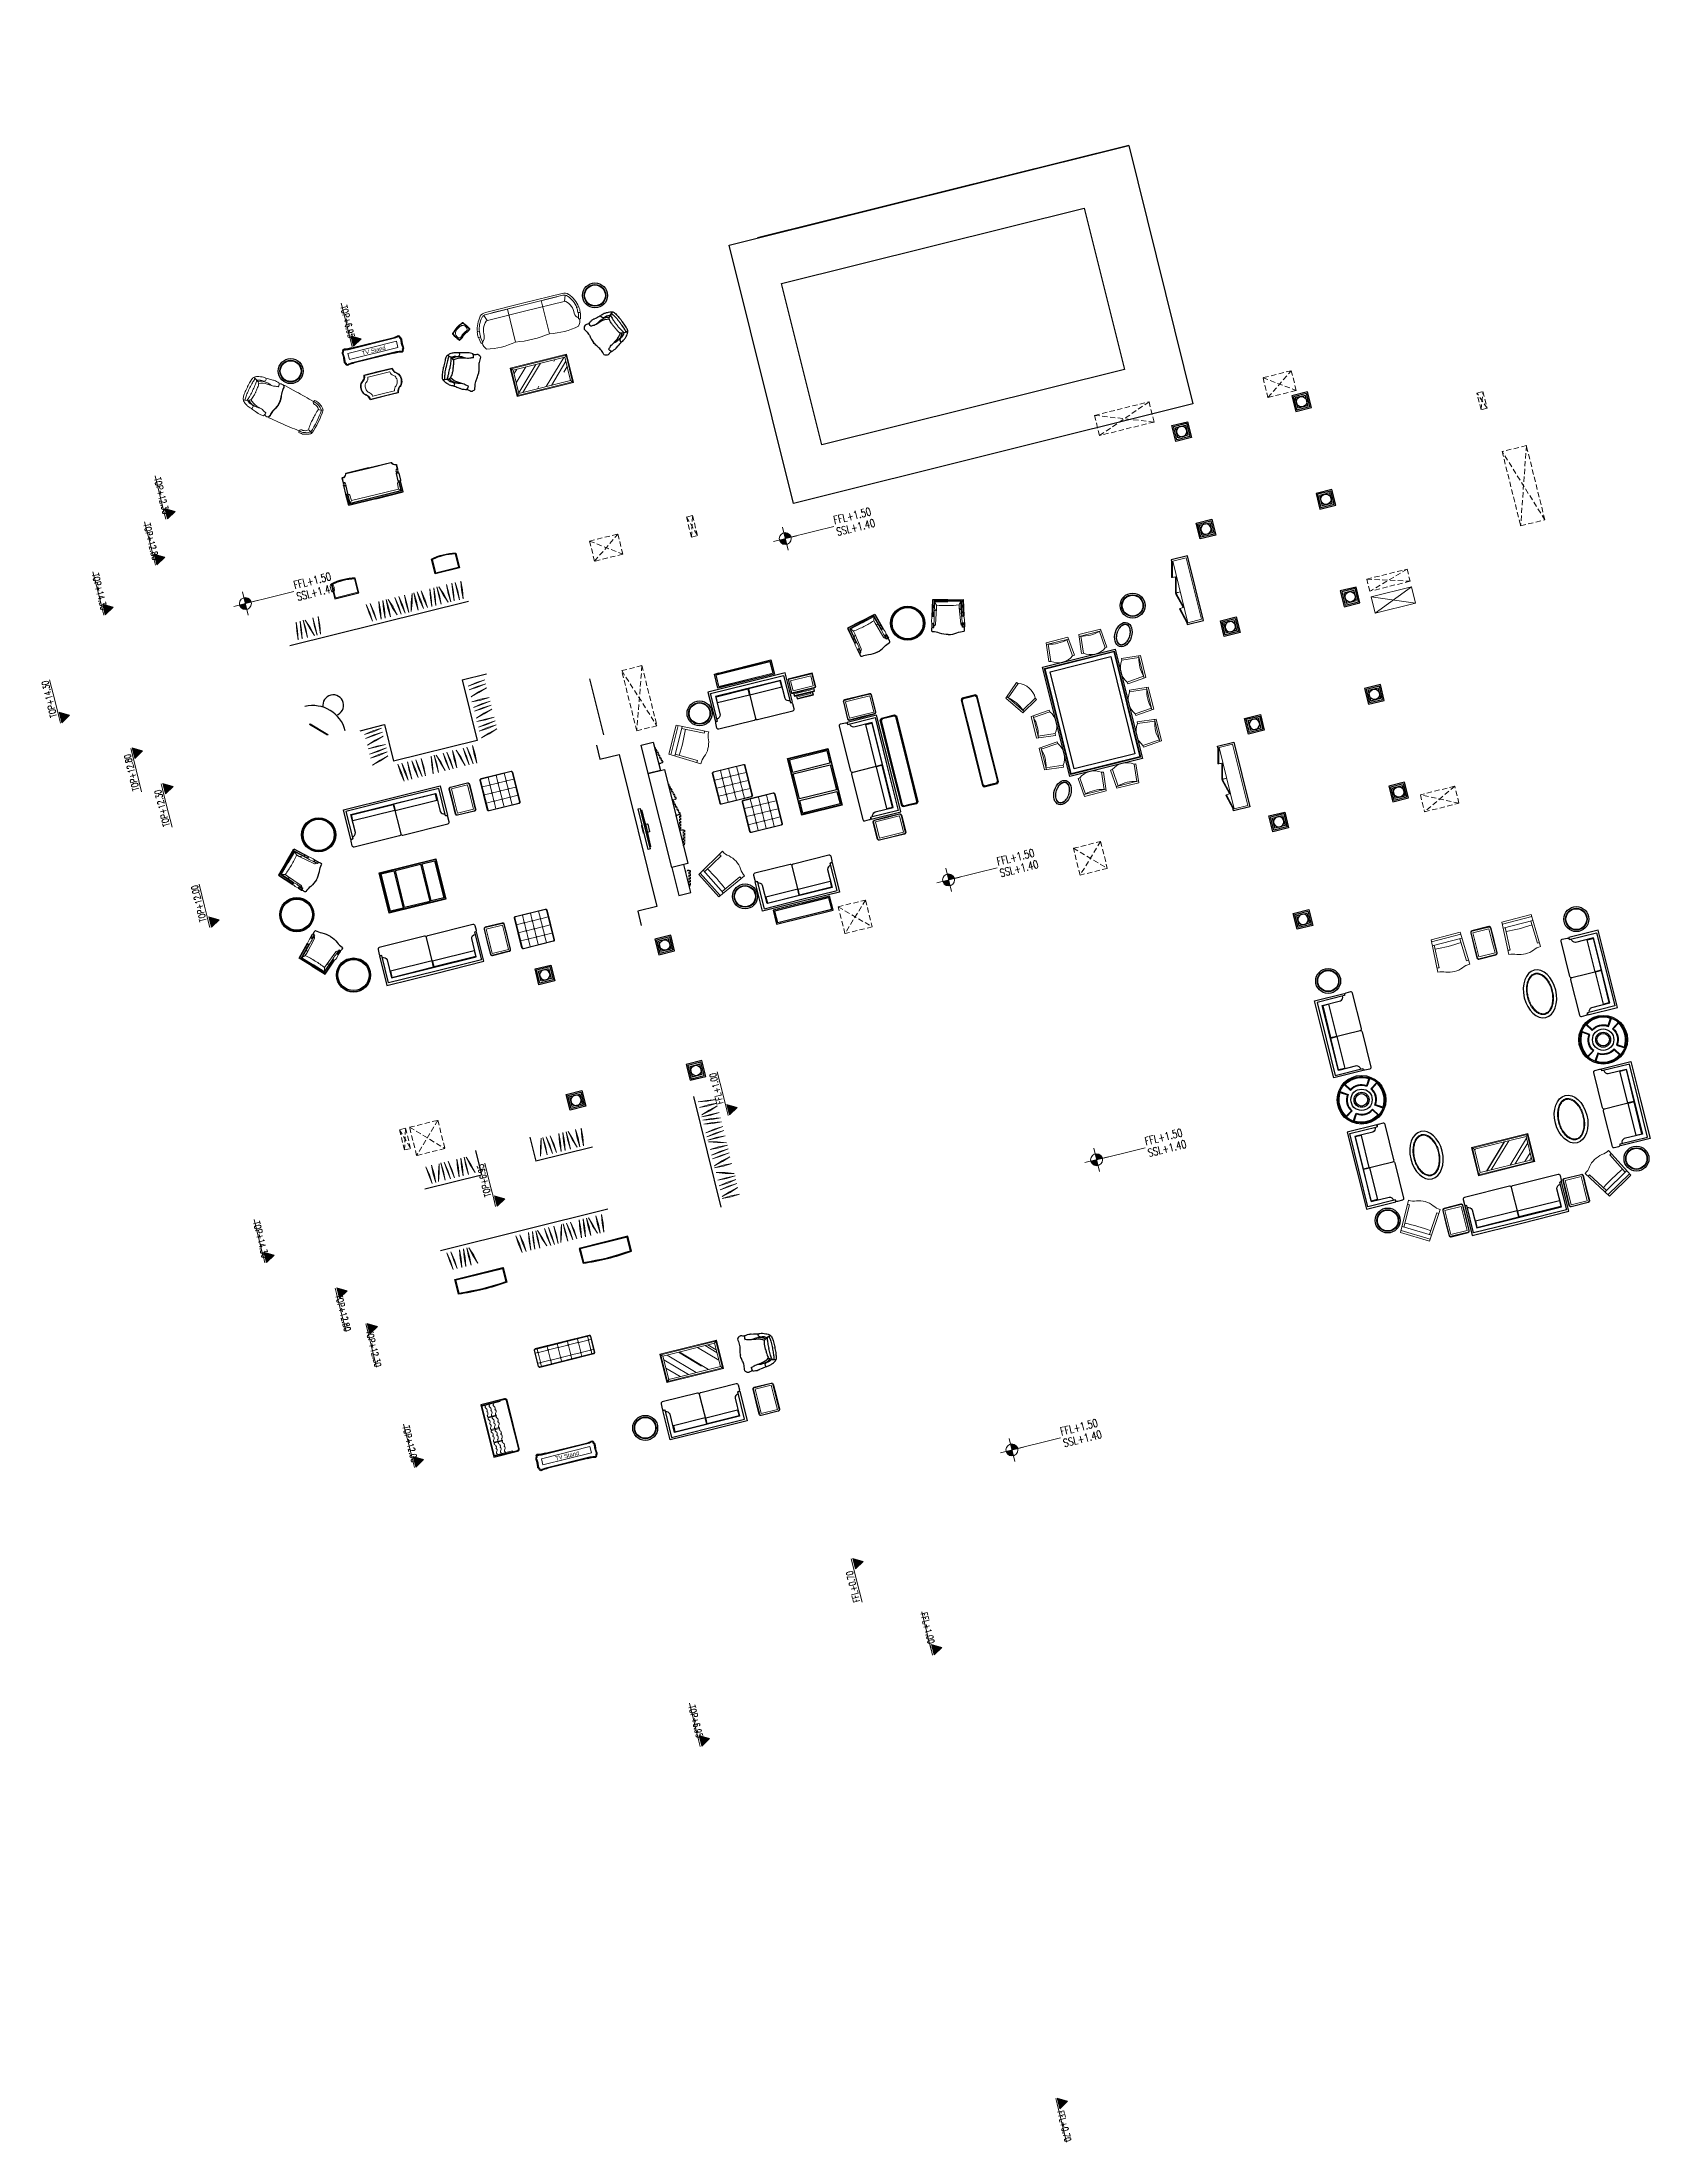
# Model space of a CAD drawing. Header units: inches. Extents: x -12478 to 399182, y -23212 to 525552.
# Drawn here: x 300632 to 339290, y 473053 to 523531 of the extents above; entities that cross this region are included whole.
import ezdxf
from ezdxf.enums import TextEntityAlignment as Align

# ---------------------------------------------------------------- set-up
doc = ezdxf.new("R2010")
doc.units = ezdxf.units.IN
doc.header["$LTSCALE"] = 1000
doc.header["$MEASUREMENT"] = 0
doc.linetypes.add('HIDDEN', pattern=[0.375, 0.25, -0.125])
doc.linetypes.add('HIDDEN2', pattern=[0.1875, 0.125, -0.0625])
doc.layers.add('A-FLOR-LEVL', color=4, linetype='Continuous', lineweight=18)
doc.layers.add('A-SHAFT', color=252, linetype='HIDDEN2', lineweight=18)
doc.layers.add('A-FURN', color=253, linetype='Continuous')
doc.styles.add('9999-DIM-SPC', font='simplex.shx', dxfattribs={"width": 0.75})
doc.styles.get("Standard").update_dxf_attribs({"font": 'arial.ttf'})
doc.dimstyles.new('0001-D-SPC', dxfattribs={"dimscale": 20, "dimtxt": 2, "dimasz": 2, "dimexe": 1, "dimexo": 2, "dimgap": 1, "dimtad": 1, "dimdec": 0, "dimrnd": 0.05, "dimzin": 1, "dimdsep": 46, "dimtxsty": '9999-DIM-SPC', "dimblk": 'OBLIQUE', "dimcen": 2, "dimdle": 1, "dimclrd": 256, "dimclre": 252, "dimclrt": 32, "dimazin": 2, "dimtfac": 1, "dimtdec": 0, "dimtmove": 0, "dimatfit": 3, "dimfxl": 3, "dimtolj": 1, "dimtzin": 0, "dimlwd": 0, "dimlwe": 0, "dimarcsym": 0})
doc.dimstyles.new('0100-D-SPC', dxfattribs={"dimscale": 100, "dimtxt": 2, "dimasz": 2, "dimexe": 1, "dimexo": 2, "dimgap": 1, "dimtad": 1, "dimrnd": 0.05, "dimzin": 1, "dimdsep": 46, "dimtxsty": '9999-DIM-SPC', "dimblk": 'OBLIQUE', "dimcen": 2, "dimdle": 1, "dimclrd": 256, "dimclre": 252, "dimclrt": 256, "dimazin": 2, "dimtfac": 1, "dimtofl": 0, "dimtmove": 0, "dimatfit": 3, "dimfxl": 0.1, "dimtolj": 1, "dimtzin": 0, "dimlwd": 0, "dimlwe": 0, "dimarcsym": 0})

# ---------------------------------------------------------------- blocks, each defined once
blk = doc.blocks.new('_Oblique')
at = {"color": 0, "linetype": 'ByBlock', "lineweight": -2}
blk.add_line((-0.5, -0.5), (0.5, 0.5), dxfattribs=at)
blk = doc.blocks.new('sofa240')
at = {"layer": 'A-FURN', "ltscale": 1000, "elevation": 0}
for points in [[(13210, -181505), (12470, -181505, -0.414214), (12430, -181465), (12429, -180345, -0.414214), (12469, -180305), (12589, -180305, -0.414214), (12629, -180345), (12629, -180355)], [(12680, -182655, -0.361318), (12761, -182555), (13210, -182555), (13209, -180455), (12761, -180455, -0.361318), (12679, -180355)], [(13210, -181505), (12470, -181505, 0.414214), (12430, -181545), (12430, -182665, 0.414214), (12470, -182705), (12590, -182705, 0.414214), (12630, -182665), (12630, -182655)]]:
    blk.add_lwpolyline(points, format="xyb", dxfattribs=at)
blk.add_lwpolyline([(13310, -181505), (13310, -182655), (12630, -182655), (12630, -182705), (13360, -182705), (13360, -181505), (13359, -180305), (12629, -180305), (12629, -180355), (13309, -180355)], close=True, dxfattribs=at)
for points in [[(13199, -180465), (13200, -181500), (13050, -181500), (13049, -180465), (13199, -180465)], [(13200, -182545), (13200, -181510), (13050, -181510), (13050, -182545), (13200, -182545)]]:
    blk.add_lwpolyline(points, dxfattribs=at)
blk = doc.blocks.new('baker dauphine')
at = {"ltscale": 1000}
blk.add_lwpolyline([(129185, 544790), (128280, 544790), (128280, 544110), (128230, 544110), (128230, 544840), (129185, 544840), (130140, 544840), (130140, 544110), (130090, 544110), (130090, 544790)], close=True, dxfattribs=at)
for points in [[(129185, 544690), (129185, 543950, -0.414214), (129145, 543910), (128270, 543910, -0.414214), (128230, 543950), (128230, 544070, -0.414214), (128270, 544110), (128280, 544110)], [(128280, 544160, 0.361318), (128380, 544241), (128380, 544690), (129990, 544690), (129990, 544241, 0.361318), (130090, 544160)], [(129185, 544690), (129185, 543950, 0.414214), (129225, 543910), (130100, 543910, 0.414214), (130140, 543950), (130140, 544070, 0.414214), (130100, 544110), (130090, 544110)]]:
    blk.add_lwpolyline(points, format="xyb", dxfattribs=at)
for points in [[(128390, 544680), (129180, 544680), (129180, 544530), (128390, 544530), (128390, 544680)], [(129980, 544680), (129190, 544680), (129190, 544530), (129980, 544530), (129980, 544680)]]:
    blk.add_lwpolyline(points, dxfattribs=at)
blk = doc.blocks.new('1 seat sofa')
at = {"lineweight": 0}
for p, q in [((119058, 530362), (119092, 529562)), ((119108, 530365), (119108, 530364)), ((119113, 530264), (119135, 529711)), ((119793, 530264), (119771, 529711)), ((119798, 530365), (119798, 530364)), ((119848, 530362), (119813, 529562)), ((119821, 529711), (119084, 529711)), ((119816, 529611), (119090, 529611)), ((119813, 529562), (119092, 529562))]:
    blk.add_line(p, q, dxfattribs=at)
for centre, radius, start, end in [((119067, 530758), 396, 268.6362, 296.4006), ((119067, 530758), 496, 269.5016, 275.2794), ((119460, 529821), 622, 90.7019, 110.4311), ((119445, 529821), 622, 69.5689, 89.2981), ((119838, 530758), 396, 243.5994, 271.3638), ((119838, 530758), 496, 264.7206, 270.4984), ((119457, 525734), 4086, 85.5438, 94.5823)]:
    blk.add_arc(centre, radius, start, end, dxfattribs=at)
blk = doc.blocks.new('nesting table 1')
at = {"ltscale": 1000}
for points in [[(155749, -73628), (155667, -73628), (155667, -74028), (155749, -74028)], [(155830, -73578), (155749, -73578), (155749, -74078), (155830, -74078)], [(156180, -73528), (155830, -73528), (155830, -74128), (156180, -74128), (156180, -73528)]]:
    blk.add_lwpolyline(points, dxfattribs=at)
at = {"lineweight": 0, "ltscale": 1000}
for points in [[(155749, -73638), (155677, -73638), (155677, -74018), (155749, -74018)], [(155749, -73678), (155717, -73678), (155717, -73978), (155749, -73978)], [(155830, -73588), (155759, -73588), (155759, -74068), (155830, -74068)], [(155830, -73628), (155799, -73628), (155799, -74028), (155830, -74028)]]:
    blk.add_lwpolyline(points, dxfattribs=at)
for points in [[(156170, -73538), (155840, -73538), (155840, -74118), (156170, -74118)], [(156130, -73578), (155880, -73578), (155880, -74078), (156130, -74078)]]:
    blk.add_lwpolyline(points, close=True, dxfattribs=at)
blk = doc.blocks.new('console 220')
at = {"ltscale": 5, "elevation": 0}
blk.add_lwpolyline([(53025, -65710), (53190, -65710), (53190, -65720, -0.414214), (53215, -65745), (53225, -65745), (53225, -66810), (53225, -67875), (53215, -67875, -0.414214), (53190, -67900), (53190, -67910), (53025, -67910), (52860, -67910), (52860, -67900, -0.414214), (52835, -67875), (52825, -67875), (52825, -66810), (52825, -65745), (52835, -65745, -0.414214), (52860, -65720), (52860, -65710)], format="xyb", close=True, dxfattribs=at)
at = {"lineweight": 0, "ltscale": 5, "elevation": 0}
blk.add_lwpolyline([(53025, -65715), (53185, -65715), (53185, -65725), (53190, -65725, -0.414214), (53210, -65745), (53210, -65750), (53220, -65750), (53220, -66810), (53220, -67870), (53210, -67870), (53210, -67875, -0.414214), (53190, -67895), (53185, -67895), (53185, -67905), (53025, -67905), (52865, -67905), (52865, -67895), (52860, -67895, -0.414214), (52840, -67875), (52840, -67870), (52830, -67870), (52830, -66810), (52830, -65750), (52840, -65750), (52840, -65745, -0.414214), (52860, -65725), (52865, -65725), (52865, -65715)], format="xyb", close=True, dxfattribs=at)
for points in [[(53025, -65730), (52878, -65730), (52845, -65762), (52845, -66810), (52845, -67857), (52878, -67890), (53025, -67890), (53173, -67890), (53205, -67857), (53205, -66810), (53205, -65762), (53173, -65730)], [(53025, -65735), (53171, -65735), (53200, -65764), (53200, -66810), (53200, -67855), (53171, -67885), (53025, -67885), (52880, -67885), (52850, -67855), (52850, -66810), (52850, -65764), (52880, -65735)]]:
    blk.add_lwpolyline(points, close=True, dxfattribs=at)
blk = doc.blocks.new('sofa table 140')
blk.add_lwpolyline([(49213, -69971), (50613, -69971), (50613, -69621), (49213, -69621)], close=True)
at = {"lineweight": 0}
for points in [[(49238, -69721), (49213, -69721), (49213, -69621), (49313, -69621), (49313, -69646)], [(50588, -69721), (50613, -69721), (50613, -69621), (50513, -69621), (50513, -69646)], [(49238, -69871), (49213, -69871), (49213, -69971), (49313, -69971), (49313, -69946)], [(50588, -69871), (50613, -69871), (50613, -69971), (50513, -69971), (50513, -69946)]]:
    blk.add_lwpolyline(points, dxfattribs=at)
for points in [[(49238, -69946), (50588, -69946), (50588, -69646), (49238, -69646)], [(49248, -69936), (50578, -69936), (50578, -69656), (49248, -69656)]]:
    blk.add_lwpolyline(points, close=True, dxfattribs=at)
blk = doc.blocks.new('dining armchair 55')
at = {"lineweight": 0, "ltscale": 1000}
for p, q in [((59000, -70005), (58955, -70009)), ((58955, -70009), (59000, -70467)), ((59000, -70005), (59038, -70422)), ((59540, -70005), (59502, -70422)), ((59585, -70009), (59540, -70005)), ((59585, -70009), (59540, -70467)), ((59544, -70422), (58996, -70422)), ((59540, -70467), (59000, -70467))]:
    blk.add_line(p, q, dxfattribs=at)
for centre, radius, start, end in [((59270, -70374), 458, 53.8553, 126.1447), ((59270, -71155), 769, 72.4727, 107.5273)]:
    blk.add_arc(centre, radius, start, end, dxfattribs=at)
blk = doc.blocks.new('cabinet 160')
at = {"lineweight": 0}
blk.add_line((60195, -68351), (60195, -69871), dxfattribs=at)
for points in [[(60169, -68351), (60188, -68356), (60094, -68724), (60075, -68719), (60169, -68351)], [(60169, -68731), (60188, -68736), (60094, -69104), (60075, -69099), (60169, -68731)], [(60169, -69491), (60188, -69486), (60094, -69118), (60075, -69123), (60169, -69491)], [(60169, -69871), (60188, -69866), (60094, -69498), (60075, -69503), (60169, -69871)]]:
    blk.add_lwpolyline(points, dxfattribs=at)
blk.add_lwpolyline([(60169, -68351), (60169, -68311), (60569, -68311), (60569, -69911), (60169, -69911), (60169, -69871)])
blk.add_lwpolyline([(60195, -69871), (60529, -69871), (60529, -68351), (60195, -68351)], close=True, dxfattribs=at)
for centre, start, end in [((60169, -68351), 258.7508, 274.0319), ((60169, -68731), 258.7508, 274.0319), ((60169, -69491), 85.9681, 101.2492), ((60169, -69871), 85.9681, 101.2492)]:
    blk.add_arc(centre, 381, start, end, dxfattribs=at)
blk = doc.blocks.new('side table 70x50')
at = {"ltscale": 5}
blk.add_lwpolyline([(52364, -65562), (52054, -65562, -0.414214), (52014, -65522), (52014, -65102, -0.414214), (52054, -65062), (52364, -65062), (52674, -65062, -0.414214), (52714, -65102), (52714, -65522, -0.414214), (52674, -65562)], format="xyb", close=True, dxfattribs=at)
at = {"lineweight": 0, "ltscale": 5}
blk.add_lwpolyline([(52364, -65552), (52674, -65552, 0.414214), (52704, -65522), (52704, -65102, 0.414214), (52674, -65072), (52364, -65072), (52054, -65072, 0.414214), (52024, -65102), (52024, -65522, 0.414214), (52054, -65552)], format="xyb", close=True, dxfattribs=at)
blk.add_lwpolyline([(52364, -65512), (52664, -65512), (52664, -65112), (52364, -65112), (52064, -65112), (52064, -65512)], close=True, dxfattribs=at)
blk = doc.blocks.new('pouf 80x80')
at = {"lineweight": 0}
for p, q in [((44789, -66398, 0), (44609, -66398, 0)), ((44789, -66598, 0), (44609, -66598, 0)), ((44799, -66388, 0), (44799, -66208, 0)), ((44799, -66588, 0), (44799, -66408, 0)), ((44799, -66788, 0), (44799, -66608, 0)), ((44989, -66398, 0), (44809, -66398, 0)), ((44989, -66598, 0), (44809, -66598, 0)), ((44999, -66388, 0), (44999, -66208, 0)), ((44999, -66588, 0), (44999, -66408, 0)), ((44999, -66788, 0), (44999, -66608, 0)), ((45189, -66398, 0), (45009, -66398, 0)), ((45189, -66598, 0), (45009, -66598, 0)), ((45199, -66388, 0), (45199, -66208, 0)), ((45199, -66588, 0), (45199, -66408, 0)), ((45199, -66788, 0), (45199, -66608, 0)), ((45389, -66398, 0), (45209, -66398, 0)), ((45389, -66598, 0), (45209, -66598, 0)), ((44789, -66798, 0), (44609, -66798, 0)), ((44799, -66988, 0), (44799, -66808, 0)), ((44989, -66798, 0), (44809, -66798, 0)), ((44999, -66788, 0), (44999, -66783, 0)), ((44999, -66988, 0), (44999, -66808, 0)), ((44999, -66988, 0), (44999, -66808, 0)), ((45189, -66798, 0), (45009, -66798, 0)), ((45199, -66988, 0), (45199, -66808, 0)), ((45389, -66798, 0), (45209, -66798, 0))]:
    blk.add_line(p, q, dxfattribs=at)
at = {"elevation": 0}
blk.add_lwpolyline([(44629, -66998, -0.414214), (44599, -66968), (44599, -66228, -0.414214), (44629, -66198), (45369, -66198, -0.414214), (45399, -66228), (45399, -66968, -0.414214), (45369, -66998), (44629, -66998)], format="xyb", dxfattribs=at)
at = {"lineweight": 0, "elevation": 0}
blk.add_lwpolyline([(44629, -66988, -0.414214), (44609, -66968), (44609, -66228, -0.414214), (44629, -66208), (45369, -66208, -0.414214), (45389, -66228), (45389, -66968, -0.414214), (45369, -66988)], format="xyb", close=True, dxfattribs=at)
at = {"lineweight": 0}
for centre in [(44799, -66398, 0), (44799, -66598, 0), (44999, -66398, 0), (44999, -66598, 0), (45199, -66398, 0), (45199, -66598, 0), (44799, -66798, 0), (44999, -66798, 0), (45199, -66798, 0)]:
    blk.add_circle(centre, 10, dxfattribs=at)
blk = doc.blocks.new('wing chair')
at = {"lineweight": 0}
for p, q in [((153235, -73394), (153235, -73395)), ((153924, -73394), (153924, -73395))]:
    blk.add_line(p, q, dxfattribs=at)
for points in [[(153188, -73600), (153184, -73499, -0.63055), (153194, -73497, -0.437888), (153224, -73496, -0.579205), (153234, -73497), (153238, -73599)], [(153580, -73317, 0.086298), (153370, -73356, -0.073119), (153204, -73393, 0.361469), (153187, -73408, 0.067843), (153194, -73497, 11.294792)], [(153579, -73317, -0.086298), (153789, -73356, 0.073119), (153955, -73393, -0.361469), (153972, -73408, -0.067843), (153965, -73497, -11.294792)], [(153971, -73600), (153975, -73499, 0.63055), (153965, -73497, 0.437888), (153935, -73496, 0.579205), (153925, -73497), (153921, -73599)]]:
    blk.add_lwpolyline(points, format="xyb")
for points in [[(153238, -73599, 0.269936), (153188, -73600, 0.091338), (153195, -73751, 0.266004), (153245, -73749, 0.073971), (153238, -73599, 1.755862)], [(153228, -73584, 0.127717), (153198, -73585, 0.127717)], [(153304, -73959), (153276, -73568, 0.372761), (153235, -73525)], [(153855, -73959), (153883, -73568, -0.372761), (153924, -73525)], [(153921, -73599, -0.269936), (153971, -73600, -0.091338), (153964, -73751, -0.266004), (153914, -73749, -0.073971), (153921, -73599, -1.755862)], [(153931, -73584, -0.127717), (153961, -73585, -0.127717)], [(153200, -73867), (153200, -73867, -0.630403), (153210, -73865, -0.437888), (153240, -73864, -0.579205), (153250, -73864), (153250, -73864)], [(153205, -73765, 0.126328), (153235, -73764, 0.126328)], [(153261, -74117, -0.017897), (153307, -74029), (153304, -73959, 0.328812), (153251, -73896, 2.260277)], [(153261, -74117, -0.018119), (153307, -74029, -0.02578), (153580, -74015, 0.267817)], [(153898, -74117, 0.018119), (153852, -74029, 0.02578), (153580, -74015, -0.267817)], [(153898, -74117, 0.017897), (153852, -74029), (153855, -73959, -0.328812), (153908, -73896, -2.260277)], [(153959, -73867), (153959, -73867, 0.630403), (153949, -73865, 0.437888), (153919, -73864, 0.579205), (153909, -73864), (153909, -73864)], [(153954, -73765, -0.126328), (153924, -73764, -0.126328)]]:
    blk.add_lwpolyline(points, format="xyb", dxfattribs=at)
for points in [[(153198, -73585), (153194, -73497)], [(153224, -73496), (153228, -73584)], [(153935, -73496), (153931, -73584)], [(153961, -73585), (153965, -73497)], [(153580, -74147), (153222, -74147), (153205, -73765)], [(153235, -73764), (153251, -74127), (153580, -74127)], [(153924, -73764), (153908, -74127), (153579, -74127)], [(153579, -74147), (153937, -74147), (153954, -73765)]]:
    blk.add_lwpolyline(points, dxfattribs=at)
for points in [[(153580, -74157), (153212, -74157), (153195, -73751)], [(153245, -73749), (153261, -74117), (153580, -74117)], [(153914, -73749), (153898, -74117), (153579, -74117)], [(153579, -74157), (153947, -74157), (153964, -73751)]]:
    blk.add_lwpolyline(points)
blk = doc.blocks.new('oval gueridon')
at = {"ltscale": 1000}
blk.add_ellipse((56785, -68497, 0), major_axis=(-155, -257), ratio=0.666667, dxfattribs=at)
at = {"lineweight": 0, "ltscale": 1000}
for points, knots in [([(56651, -68720, 0), (56656, -68723, 0), (56661, -68726, 0), (56673, -68730, 0), (56679, -68732, 0), (56692, -68734, 0), (56699, -68734, 0), (56713, -68734, 0), (56721, -68733, 0), (56736, -68731, 0), (56744, -68729, 0), (56761, -68724, 0), (56769, -68721, 0), (56786, -68713, 0), (56795, -68708, 0), (56812, -68698, 0), (56821, -68692, 0), (56837, -68679, 0), (56846, -68672, 0), (56862, -68657, 0), (56870, -68649, 0), (56885, -68632, 0), (56893, -68623, 0), (56907, -68604, 0), (56913, -68594, 0), (56926, -68574, 0), (56931, -68564, 0), (56942, -68543, 0), (56947, -68532, 0), (56955, -68511, 0), (56959, -68500, 0), (56966, -68478, 0), (56968, -68468, 0), (56972, -68446, 0), (56974, -68436, 0), (56976, -68416, 0), (56976, -68406, 0), (56976, -68387, 0), (56975, -68378, 0), (56972, -68360, 0), (56971, -68352, 0), (56966, -68336, 0), (56963, -68329, 0), (56957, -68316, 0), (56954, -68310, 0), (56946, -68298, 0), (56942, -68293, 0), (56933, -68285, 0), (56928, -68281, 0), (56918, -68274, 0), (56913, -68271, 0), (56902, -68266, 0), (56896, -68264, 0), (56883, -68262, 0), (56877, -68261, 0), (56863, -68260, 0), (56855, -68261, 0), (56840, -68262, 0), (56832, -68264, 0), (56816, -68268, 0), (56808, -68271, 0), (56791, -68278, 0), (56782, -68283, 0), (56765, -68292, 0), (56756, -68298, 0), (56739, -68310, 0), (56731, -68317, 0), (56715, -68331, 0), (56707, -68339, 0), (56691, -68356, 0), (56683, -68365, 0), (56669, -68383, 0), (56662, -68392, 0), (56649, -68412, 0), (56643, -68422, 0), (56632, -68443, 0), (56627, -68454, 0), (56618, -68475, 0), (56614, -68486, 0), (56607, -68507, 0), (56604, -68518, 0), (56599, -68539, 0), (56597, -68550, 0), (56595, -68570, 0), (56594, -68581, 0), (56594, -68600, 0), (56594, -68609, 0), (56596, -68627, 0), (56598, -68636, 0), (56602, -68652, 0), (56604, -68660, 0), (56610, -68674, 0), (56613, -68680, 0), (56621, -68692, 0), (56625, -68697, 0), (56633, -68706, 0), (56638, -68711, 0), (56645, -68716, 0), (56648, -68718, 0), (56651, -68720, 0)], [0, 0, 0, 0, 0.129414, 0.129414, 0.258828, 0.258828, 0.388241, 0.388241, 0.517655, 0.517655, 0.647069, 0.647069, 0.776483, 0.776483, 0.905896, 0.905896, 1.03531, 1.03531, 1.164724, 1.164724, 1.294138, 1.294138, 1.423551, 1.423551, 1.552965, 1.552965, 1.682379, 1.682379, 1.811793, 1.811793, 1.941206, 1.941206, 2.07062, 2.07062, 2.200034, 2.200034, 2.329448, 2.329448, 2.458862, 2.458862, 2.588275, 2.588275, 2.717689, 2.717689, 2.847103, 2.847103, 2.976517, 2.976517, 3.10593, 3.10593, 3.235344, 3.235344, 3.364758, 3.364758, 3.494172, 3.494172, 3.623585, 3.623585, 3.752999, 3.752999, 3.882413, 3.882413, 4.011827, 4.011827, 4.14124, 4.14124, 4.270654, 4.270654, 4.400068, 4.400068, 4.529482, 4.529482, 4.658896, 4.658896, 4.788309, 4.788309, 4.917723, 4.917723, 5.047137, 5.047137, 5.176551, 5.176551, 5.305964, 5.305964, 5.435378, 5.435378, 5.564792, 5.564792, 5.694206, 5.694206, 5.823619, 5.823619, 5.953033, 5.953033, 6.082447, 6.082447, 6.211861, 6.211861, 6.283185, 6.283185, 6.283185, 6.283185]), ([(56656, -68711, 0), (56660, -68714, 0), (56664, -68716, 0), (56672, -68719, 0), (56676, -68720, 0), (56685, -68722, 0), (56690, -68723, 0), (56700, -68724, 0), (56705, -68724, 0), (56716, -68724, 0), (56722, -68723, 0), (56735, -68721, 0), (56742, -68719, 0), (56758, -68714, 0), (56767, -68711, 0), (56784, -68703, 0), (56793, -68698, 0), (56810, -68687, 0), (56819, -68681, 0), (56836, -68667, 0), (56844, -68660, 0), (56861, -68644, 0), (56869, -68635, 0), (56884, -68617, 0), (56891, -68608, 0), (56905, -68588, 0), (56912, -68578, 0), (56924, -68557, 0), (56929, -68546, 0), (56939, -68524, 0), (56944, -68513, 0), (56952, -68491, 0), (56955, -68480, 0), (56960, -68458, 0), (56962, -68447, 0), (56965, -68426, 0), (56966, -68416, 0), (56966, -68396, 0), (56966, -68387, 0), (56964, -68369, 0), (56962, -68360, 0), (56958, -68344, 0), (56956, -68337, 0), (56950, -68323, 0), (56947, -68317, 0), (56940, -68307, 0), (56937, -68303, 0), (56931, -68296, 0), (56928, -68294, 0), (56922, -68289, 0), (56919, -68287, 0), (56913, -68283, 0), (56910, -68281, 0), (56902, -68277, 0), (56897, -68275, 0), (56886, -68272, 0), (56880, -68271, 0), (56868, -68270, 0), (56862, -68270, 0), (56850, -68271, 0), (56844, -68272, 0), (56833, -68274, 0), (56827, -68276, 0), (56815, -68279, 0), (56809, -68282, 0), (56794, -68288, 0), (56785, -68292, 0), (56767, -68303, 0), (56758, -68309, 0), (56741, -68322, 0), (56732, -68329, 0), (56715, -68345, 0), (56706, -68354, 0), (56690, -68372, 0), (56683, -68381, 0), (56668, -68401, 0), (56662, -68411, 0), (56649, -68433, 0), (56643, -68444, 0), (56632, -68466, 0), (56628, -68477, 0), (56620, -68500, 0), (56616, -68511, 0), (56610, -68533, 0), (56608, -68545, 0), (56605, -68566, 0), (56604, -68577, 0), (56604, -68597, 0), (56604, -68607, 0), (56606, -68625, 0), (56608, -68634, 0), (56611, -68649, 0), (56614, -68656, 0), (56618, -68668, 0), (56621, -68673, 0), (56627, -68683, 0), (56630, -68688, 0), (56636, -68695, 0), (56639, -68698, 0), (56645, -68704, 0), (56648, -68706, 0), (56653, -68709, 0), (56654, -68710, 0), (56656, -68711, 0)], [0, 0, 0, 0, 0.104391, 0.104391, 0.208783, 0.208783, 0.313174, 0.313174, 0.417566, 0.417566, 0.521957, 0.521957, 0.65009, 0.65009, 0.786317, 0.786317, 0.922543, 0.922543, 1.058769, 1.058769, 1.194995, 1.194995, 1.331221, 1.331221, 1.467447, 1.467447, 1.603673, 1.603673, 1.739899, 1.739899, 1.876125, 1.876125, 2.012352, 2.012352, 2.148578, 2.148578, 2.284804, 2.284804, 2.42103, 2.42103, 2.557256, 2.557256, 2.693482, 2.693482, 2.829708, 2.829708, 2.943424, 2.943424, 3.031982, 3.031982, 3.12054, 3.12054, 3.209098, 3.209098, 3.334384, 3.334384, 3.45967, 3.45967, 3.584956, 3.584956, 3.685104, 3.685104, 3.785253, 3.785253, 3.885402, 3.885402, 4.02486, 4.02486, 4.164319, 4.164319, 4.303778, 4.303778, 4.443237, 4.443237, 4.582696, 4.582696, 4.722154, 4.722154, 4.861613, 4.861613, 5.001072, 5.001072, 5.140531, 5.140531, 5.279989, 5.279989, 5.419448, 5.419448, 5.558907, 5.558907, 5.698366, 5.698366, 5.817226, 5.817226, 5.932217, 5.932217, 6.052017, 6.052017, 6.144318, 6.144318, 6.23662, 6.23662, 6.283185, 6.283185, 6.283185, 6.283185])]:
    blk.add_open_spline(points, degree=3, knots=knots, dxfattribs=at)
blk = doc.blocks.new('BED BENCH 1')
at = {"lineweight": 0}
for p, q in [((169136, -59135), (169136, -59055)), ((169136, -59135), (169136, -59055)), ((169386, -59135), (169386, -59055)), ((169636, -59135), (169636, -59055)), ((169636, -59135), (169636, -59055)), ((169886, -59135), (169886, -59055)), ((170136, -59135), (170136, -59055)), ((170386, -59135), (170386, -59055)), ((169126, -59145), (169071, -59145)), ((169126, -59395), (169071, -59395)), ((169136, -59385), (169136, -59155)), ((169136, -59385), (169136, -59155)), ((169136, -59405), (169136, -59485)), ((169136, -59405), (169136, -59485)), ((169376, -59145), (169146, -59145)), ((169376, -59395), (169146, -59395)), ((169386, -59385), (169386, -59155)), ((169386, -59485), (169386, -59405)), ((169386, -59405), (169386, -59485)), ((169626, -59145), (169396, -59145)), ((169626, -59395), (169396, -59395)), ((169636, -59385), (169636, -59155)), ((169636, -59485), (169636, -59405)), ((169636, -59405), (169636, -59485)), ((169646, -59145), (169876, -59145)), ((169646, -59395), (169876, -59395)), ((169886, -59385), (169886, -59155)), ((169886, -59405), (169886, -59485)), ((169896, -59145), (170126, -59145)), ((169896, -59395), (170126, -59395)), ((170136, -59385), (170136, -59155)), ((170136, -59405), (170136, -59485)), ((170146, -59145), (170376, -59145)), ((170146, -59395), (170376, -59395)), ((170386, -59385), (170386, -59155)), ((170386, -59405), (170386, -59485)), ((170396, -59145), (170451, -59145)), ((170396, -59395), (170451, -59395))]:
    blk.add_line(p, q, dxfattribs=at)
blk.add_lwpolyline([(169061, -59075, -0.414214), (169091, -59045), (170431, -59045, -0.414214), (170461, -59075), (170461, -59465, -0.414214), (170431, -59495), (169091, -59495, -0.414214), (169061, -59465), (169061, -59075)], format="xyb")
blk.add_lwpolyline([(169071, -59075, -0.414214), (169091, -59055), (170431, -59055, -0.414214), (170451, -59075), (170451, -59465, -0.414214), (170431, -59485), (169091, -59485, -0.414214), (169071, -59465)], format="xyb", close=True, dxfattribs=at)
for centre in [(169136, -59145), (169136, -59145), (169136, -59395), (169136, -59395), (169386, -59145), (169386, -59395), (169636, -59145), (169636, -59395), (169886, -59145), (169886, -59395), (170136, -59145), (170136, -59395), (170386, -59145), (170386, -59395)]:
    blk.add_circle(centre, 10, dxfattribs=at)
blk = doc.blocks.new('desk LXV 130')
at = {"lineweight": 0}
for p, q in [((130110, -92604), (130110, -92404)), ((130130, -92604), (130130, -92404)), ((130420, -92604), (130420, -92404)), ((130440, -92604), (130440, -92404)), ((130730, -92604), (130730, -92404)), ((130750, -92604), (130750, -92404))]:
    blk.add_line(p, q, dxfattribs=at)
blk.add_lwpolyline([(129780, -92304), (131080, -92304), (131080, -92894, -0.414214), (131030, -92944), (129830, -92944, -0.414214), (129780, -92894), (129780, -92304)], format="xyb")
blk.add_lwpolyline([(129800, -92324), (131060, -92324), (131060, -92894, -0.414214), (131030, -92924), (129830, -92924, -0.414214), (129800, -92894)], format="xyb", close=True, dxfattribs=at)
for points in [[(129800, -92324), (129800, -92774), (129820, -92774), (129820, -92324), (129800, -92324)], [(131060, -92324), (131060, -92774), (131040, -92774), (131040, -92324), (131060, -92324)], [(130130, -92404), (130110, -92404)], [(130130, -92504), (130110, -92504)], [(130130, -92604), (130110, -92604)], [(130420, -92404), (130440, -92404)], [(130420, -92504), (130440, -92504)], [(130420, -92604), (130440, -92604)], [(130730, -92404), (130750, -92404)], [(130730, -92404), (130750, -92404)], [(130730, -92504), (130750, -92504)], [(130730, -92504), (130750, -92504)], [(130730, -92604), (130750, -92604)], [(130730, -92604), (130750, -92604)]]:
    blk.add_lwpolyline(points, dxfattribs=at)
for points in [[(129820, -92424), (129800, -92424), (129800, -92324), (129820, -92324)], [(131040, -92424), (131060, -92424), (131060, -92324), (131040, -92324)]]:
    blk.add_lwpolyline(points, close=True, dxfattribs=at)
for points in [[(129820, -92404), (129840, -92404, -0.425229), (129883, -92398, 0.055723), (129917, -92420, 0.198049), (129961, -92420, 0.233179), (129975, -92404)], [(129820, -92504), (129840, -92504, -0.425229), (129883, -92498, 0.055723), (129917, -92520, 0.198049), (129961, -92520, 0.233179), (129975, -92504)], [(129820, -92604), (129840, -92604, -0.425229), (129883, -92598, 0.055723), (129917, -92620, 0.198049), (129961, -92620, 0.233179), (129975, -92604)], [(130110, -92404, 0.425229), (130067, -92398, -0.055723), (130033, -92420, -0.198049), (129988, -92420, -0.233179), (129975, -92404)], [(130110, -92504, 0.425229), (130067, -92498, -0.055723), (130033, -92520, -0.198049), (129988, -92520, -0.233179), (129975, -92504)], [(130110, -92604, 0.425229), (130067, -92598, -0.055723), (130033, -92620, -0.198049), (129988, -92620, -0.233179), (129975, -92604)], [(130110, -92404), (130130, -92404, -0.425229), (130173, -92398, 0.055723), (130207, -92420, 0.198049), (130251, -92420, 0.233179), (130265, -92404), (130275, -92404)], [(130110, -92504), (130130, -92504, -0.425229), (130173, -92498, 0.055723), (130207, -92520, 0.198049), (130251, -92520, 0.233179), (130265, -92504), (130275, -92504)], [(130110, -92604), (130130, -92604, -0.425229), (130173, -92598, 0.055723), (130207, -92620, 0.198049), (130251, -92620, 0.233179), (130265, -92604), (130275, -92604)], [(130420, -92404, 0.425229), (130377, -92398, -0.055723), (130343, -92420, -0.198049), (130298, -92420, -0.233179), (130285, -92404), (130275, -92404)], [(130420, -92504, 0.425229), (130377, -92498, -0.055723), (130343, -92520, -0.198049), (130298, -92520, -0.233179), (130285, -92504), (130275, -92504)], [(130420, -92604, 0.425229), (130377, -92598, -0.055723), (130343, -92620, -0.198049), (130298, -92620, -0.233179), (130285, -92604), (130275, -92604)], [(130440, -92404, -0.425229), (130483, -92398, 0.055723), (130517, -92420, 0.198049), (130561, -92420, 0.233179), (130575, -92404), (130585, -92404)], [(130440, -92504, -0.425229), (130483, -92498, 0.055723), (130517, -92520, 0.198049), (130561, -92520, 0.233179), (130575, -92504), (130585, -92504)], [(130440, -92604, -0.425229), (130483, -92598, 0.055723), (130517, -92620, 0.198049), (130561, -92620, 0.233179), (130575, -92604), (130585, -92604)], [(130750, -92404), (130730, -92404, 0.425229), (130687, -92398, -0.055723), (130653, -92420, -0.198049), (130608, -92420, -0.233179), (130595, -92404), (130585, -92404)], [(130750, -92504), (130730, -92504, 0.425229), (130687, -92498, -0.055723), (130653, -92520, -0.198049), (130608, -92520, -0.233179), (130595, -92504), (130585, -92504)], [(130750, -92604), (130730, -92604, 0.425229), (130687, -92598, -0.055723), (130653, -92620, -0.198049), (130608, -92620, -0.233179), (130595, -92604), (130585, -92604)], [(130750, -92404, -0.425229), (130793, -92398, 0.055723), (130827, -92420, 0.198049), (130871, -92420, 0.233179), (130885, -92404)], [(130750, -92504, -0.425229), (130793, -92498, 0.055723), (130827, -92520, 0.198049), (130871, -92520, 0.233179), (130885, -92504)], [(130750, -92604, -0.425229), (130793, -92598, 0.055723), (130827, -92620, 0.198049), (130871, -92620, 0.233179), (130885, -92604)], [(131040, -92404), (131020, -92404, 0.425229), (130977, -92398, -0.055723), (130943, -92420, -0.198049), (130898, -92420, -0.233179), (130885, -92404)], [(131040, -92504), (131020, -92504, 0.425229), (130977, -92498, -0.055723), (130943, -92520, -0.198049), (130898, -92520, -0.233179), (130885, -92504)], [(131040, -92604), (131020, -92604, 0.425229), (130977, -92598, -0.055723), (130943, -92620, -0.198049), (130898, -92620, -0.233179), (130885, -92604)]]:
    blk.add_lwpolyline(points, format="xyb", dxfattribs=at)
blk = doc.blocks.new('TV stand 150')
at = {"elevation": 0}
for points in [[(74473, -68720, 0.029935), (74468, -68586, 0.059698), (74456, -68533, -0.267883), (74464, -68493, -0.326289), (74505, -68483, 0.10094), (74506, -68482, -0.217815), (74537, -68462, -0.095151), (74553, -68463, 0.01482), (74655, -68471)], [(74837, -68720, -0.029935), (74841, -68586, -0.059698), (74853, -68533, 0.267883), (74846, -68493, 0.326289), (74805, -68483, -0.10094), (74803, -68482, 0.217815), (74772, -68462, 0.095151), (74757, -68463, -0.01482), (74655, -68471)], [(74473, -69669, -0.029935), (74468, -69803, -0.059698), (74456, -69856, 0.267883), (74464, -69896, 0.326289), (74505, -69906, -0.10094), (74506, -69907, 0.217815), (74537, -69927, 0.095151), (74553, -69926, -0.01482), (74655, -69918)], [(74837, -69669, 0.029935), (74841, -69803, 0.059698), (74853, -69856, -0.267883), (74846, -69896, -0.326289), (74805, -69906, 0.10094), (74803, -69907, -0.217815), (74772, -69927, -0.095151), (74757, -69926, 0.01482), (74655, -69918)]]:
    blk.add_lwpolyline(points, format="xyb", dxfattribs=at)
at = {"lineweight": 0, "elevation": 0}
for points in [[(74487, -68720, 0.029864), (74482, -68585, 0.05978), (74470, -68528, -0.267883), (74474, -68502, -0.378661), (74503, -68498, 0.239205), (74518, -68489, -0.217815), (74539, -68476, -0.107122), (74551, -68477, 0.01589), (74655, -68485)], [(74493, -68720, 0.029833), (74488, -68584, 0.059814), (74475, -68526, -0.267883), (74479, -68506, -0.409824), (74501, -68504, 0.263611), (74523, -68493, -0.217815), (74540, -68482, -0.113238), (74549, -68483, 0.016021), (74655, -68491)], [(74823, -68720, -0.029864), (74827, -68585, -0.05978), (74840, -68528, 0.267883), (74835, -68502, 0.378661), (74807, -68498, -0.239205), (74792, -68489, 0.217815), (74771, -68476, 0.107122), (74759, -68477, -0.01589), (74655, -68485)], [(74817, -68720, -0.029833), (74821, -68584, -0.059814), (74834, -68526, 0.267883), (74831, -68506, 0.409824), (74808, -68504, -0.263611), (74787, -68493, 0.217815), (74770, -68482, 0.113238), (74760, -68483, -0.016021), (74655, -68491)], [(74487, -69669, -0.029864), (74482, -69804, -0.05978), (74470, -69861, 0.267883), (74474, -69887, 0.378661), (74503, -69891, -0.239205), (74518, -69900, 0.217815), (74539, -69913, 0.107122), (74551, -69912, -0.01589), (74655, -69904)], [(74493, -69669, -0.029833), (74488, -69805, -0.059814), (74475, -69863, 0.267883), (74479, -69883, 0.409824), (74501, -69885, -0.263611), (74523, -69896, 0.217815), (74540, -69907, 0.113238), (74549, -69906, -0.016021), (74655, -69898)], [(74817, -69669, 0.029833), (74821, -69805, 0.059814), (74834, -69863, -0.267883), (74831, -69883, -0.409824), (74808, -69885, 0.263611), (74787, -69896, -0.217815), (74770, -69907, -0.113238), (74760, -69906, 0.016021), (74655, -69898)], [(74823, -69669, 0.029864), (74827, -69804, 0.05978), (74840, -69861, -0.267883), (74835, -69887, -0.378661), (74807, -69891, 0.239205), (74792, -69900, -0.217815), (74771, -69913, -0.107122), (74759, -69912, 0.01589), (74655, -69904)]]:
    blk.add_lwpolyline(points, format="xyb", dxfattribs=at)
for points in [[(74734, -68595), (74584, -68595), (74584, -69795), (74734, -69795), (74734, -68595)], [(74473, -68720), (74473, -69669)], [(74487, -68720), (74487, -69669)], [(74493, -68720), (74493, -69669)], [(74817, -68720), (74817, -69669)], [(74823, -68720), (74823, -69669)], [(74837, -68720), (74837, -69669)]]:
    blk.add_lwpolyline(points, dxfattribs=at)
at = {"lineweight": 0, "insert": (74704, -68850, 0), "char_height": 100, "attachment_point": 1, "rotation": 270}
blk.add_mtext_dynamic_manual_height_columns('\\pxqc;TV Stand', width=728.22, gutter_width=1, heights=[0], dxfattribs=at)
blk = doc.blocks.new('dffdffgrgt')
for points in [[(-443, 341), (-427, 422, 0.000908), (-404, 540, 1.81662)], [(-404, 540, -0.026493), (-403, 576, -0.031648), (-395, 635, -0.022411), (-367, 708, -0.078748), (-342, 760, -0.047738), (-292, 819, -0.052481)], [(-266, 715), (-281, 691, 0.149166), (-314, 577, -0.6836), (-404, 540)], [(-347, 186, -0.000719), (-347, 186, -0.046843), (-323, 268, 0.069359), (-309, 324, 0.083526), (-313, 398, -0.073518), (-320, 481, -0.031648), (-313, 533, -0.023335), (-296, 602, -0.078748), (-278, 638, -0.03725), (-245, 680)], [(-309, 324), (-293, 452, -0.124229), (-218, 647, 2.139806)], [(-292, 819, -0.115349), (-262, 831, -0.030903), (-166, 846, -0.022326), (-33, 852, -0.005579), (0, 852, -0.030903)], [(-285, 768, -0.018425), (-262, 774, -0.030903), (-166, 788, -0.022326), (-33, 794, -0.005579), (0, 794, -0.030903)], [(-270, 724, 0.006711), (-262, 722, 0.030903), (-166, 707, 0.022326), (-33, 702, 0.005579), (0, 702)], [(0, 622, -0.007215), (-30, 621, -0.020315), (-114, 625, -0.028222), (-174, 633, -0.052118), (-218, 647, -0.289635)], [(292, 819, 0.115349), (262, 831, 0.030903), (166, 846, 0.022326), (33, 852, 0.005579), (0, 852, 0.030903)], [(285, 768, 0.018425), (262, 774, 0.030903), (166, 788, 0.022326), (33, 794, 0.005579), (0, 794, 0.030903)], [(270, 724, -0.006711), (262, 722, -0.030903), (166, 707, -0.022326), (33, 702, -0.005579), (0, 702)], [(0, 622, 0.007215), (30, 621, 0.020315), (114, 625, 0.028222), (174, 633, 0.052118), (218, 647, 0.289635)], [(309, 324), (293, 452, 0.124229), (218, 647, -2.139806)], [(347, 186, 0.000719), (347, 186, 0.046843), (323, 268, -0.069359), (309, 324, -0.083526), (313, 398, 0.073518), (320, 481, 0.031648), (313, 533, 0.023335), (296, 602, 0.078748), (278, 638, 0.03725), (245, 680)], [(266, 715), (281, 691, -0.149166), (314, 577, 0.6836), (404, 540)], [(404, 540, 0.026493), (403, 576, 0.031648), (395, 635, 0.022411), (367, 708, 0.078748), (342, 760, 0.047738), (292, 819, 0.052481)], [(443, 341), (427, 422, -0.000908), (404, 540, -1.81662)], [(-425, 202, -0.022877), (-449, 111, 0.095151), (-450, 95, 0.196686), (-395, 19, 0.155921)], [(-439, 207, 0.040251), (-443, 276, -0.069359), (-443, 341, -0.030139), (-437, 370, 0.038148)], [(-395, 19, 0.011439), (-326, 27, -0.051886), (-202, 29)], [(-202, 29, -0.010351), (-110, 10, 0.044471), (0, 0, 0.037786)], [(202, 29, 0.010351), (110, 10, -0.044471), (0, 0, -0.037786)], [(395, 19, -0.011439), (326, 27, 0.051886), (202, 29)], [(425, 202, 0.022877), (449, 111, -0.095151), (450, 95, -0.196686), (395, 19, -0.155921)], [(439, 207, -0.040251), (443, 276, 0.069359), (443, 341, 0.030139), (437, 370, -0.038148)]]:
    blk.add_lwpolyline(points, format="xyb")
for centre, radius, start, end in [((-29, 830), 264, 182.3831, 224.1284), ((29, 830), 264, 315.8716, 357.6169), ((-364, 300), 115, 229.179, 278.1369), ((364, 300), 115, 261.8631, 310.821)]:
    blk.add_arc(centre, radius, start, end)
blk = doc.blocks.new('centre table 140x70')
at = {"lineweight": 0}
h = blk.add_hatch(dxfattribs=at)
h.set_pattern_fill('AR-RROOF', color=256, scale=500, angle=45)
h.paths.add_polyline_path([(47677, -55512), (46397, -55512), (46397, -56092), (47677, -56092)])
for p, q in [((46397, -55512), (46337, -55452)), ((47677, -55512), (47737, -55452)), ((46397, -56092), (46337, -56152)), ((47677, -56092), (47737, -56152))]:
    blk.add_line(p, q, dxfattribs=at)
blk.add_lwpolyline([(46337, -55452), (47737, -55452), (47737, -56152), (46337, -56152), (46337, -55452)], dxfattribs=at)
for points in [[(46357, -55472), (47717, -55472), (47717, -56132), (46357, -56132)], [(46397, -55512), (47677, -55512), (47677, -56092), (46397, -56092)]]:
    blk.add_lwpolyline(points, close=True, dxfattribs=at)
blk = doc.blocks.new('night table 1')
blk.add_lwpolyline([(166673, -57301), (166073, -57301), (166073, -57668, 0.108982), (166673, -57668), (166673, -57301)], format="xyb")
at = {"lineweight": 0}
for points in [[(166668, -57306), (166078, -57306), (166078, -57664, 0.107518), (166668, -57664)], [(166653, -57321), (166093, -57321), (166093, -57652, 0.103071), (166653, -57652)]]:
    blk.add_lwpolyline(points, format="xyb", close=True, dxfattribs=at)
blk = doc.blocks.new('chaise')
at = {"lineweight": 0}
for points in [[(129169, 522909, -0.026493), (129170, 522945, -0.031648), (129178, 523003, -0.04963), (129203, 523070, -0.045183), (129233, 523127, -0.023931), (129285, 523191, -0.052481)], [(129331, 523085), (129293, 523049, 0.186435), (129259, 522945, -0.6836), (129169, 522909, -12.308967)], [(129210, 522892, -0.041181), (129210, 522941, -0.031121), (129217, 522994, -0.049849), (129239, 523053, -0.045435), (129266, 523105, -0.045341), (129309, 523156, -0.04716)], [(129331, 523085), (129331, 523085, 0.025187), (129408, 523073, 0.022326), (129541, 523065, 0.004588), (129601, 523065, 0.003115)], [(129871, 523085), (129871, 523085, -0.025187), (129793, 523073, -0.022326), (129660, 523065, -0.004588), (129601, 523065, -0.003115)], [(129871, 523085), (129909, 523049, -0.186435), (129942, 522945, 0.6836), (130033, 522909, 12.308967)], [(129992, 522892, 0.041181), (129992, 522941, 0.031121), (129984, 522994, 0.049849), (129962, 523053, 0.045435), (129935, 523105, 0.045341), (129892, 523156, 0.04716)], [(130033, 522909, 0.026493), (130032, 522945, 0.031648), (130023, 523003, 0.04963), (129999, 523070, 0.045183), (129969, 523127, 0.023931), (129916, 523191, 0.052481)], [(129210, 522893, 0.011466), (129179, 522417), (129168, 522108, 0.573286), (129189, 522097, -0.193297), (129239, 522110, 0.044192), (129347, 522121, 0.050356), (129419, 522143, -0.050356), (129494, 522166, -0.042301), (129601, 522177)], [(129992, 522893, -0.011466), (130022, 522417), (130034, 522108, -0.573286), (130012, 522097, 0.193297), (129962, 522110, -0.044192), (129855, 522121, -0.050356), (129783, 522143, 0.050356), (129707, 522166, 0.042301), (129601, 522177)], [(129153, 521960, -0.037008), (129148, 521897, 0.069359), (129148, 521832, 0.030139), (129153, 521803)], [(130020, 521958, -0.052176), (130026, 521998, -0.01944), (130032, 522019, 0.541363), (129963, 522100, -0.044471), (129853, 522112, -0.050356), (129779, 522134, 0.050356), (129705, 522156, 0.042214), (129601, 522167, 0.042214), (129496, 522156, 0.050356), (129423, 522134, -0.050356), (129349, 522112, -0.044471), (129239, 522100, 0.544722), (129169, 522019, -0.01944), (129176, 521998, -0.027655), (129180, 521977, -0.027655)], [(129246, 521986, 0.000719), (129246, 521985, 0.046843), (129269, 521904, -0.069359), (129282, 521847, -0.083526), (129277, 521774, 0.073518), (129269, 521690, 0.031648), (129275, 521638, 0.023335), (129292, 521569, 0.078748), (129308, 521532, 0.03725), (129341, 521491)], [(129940, 521977, -0.000719), (129940, 521976, -0.046843), (129914, 521895, 0.069359), (129900, 521839, 0.083526), (129903, 521766, -0.073518), (129909, 521682, -0.031648), (129901, 521630, -0.023335), (129883, 521561, -0.078748), (129865, 521525, -0.03725), (129832, 521484)], [(130031, 521949, 0.037008), (130035, 521886, -0.069359), (130034, 521821, -0.030139), (130028, 521791, 0.038148)], [(129148, 521832), (129163, 521751, -0.000908), (129185, 521632, -1.81662)], [(129185, 521632, 0.026493), (129185, 521596, 0.031648), (129192, 521538, 0.022411), (129219, 521464, 0.078748), (129243, 521412, 0.047738), (129292, 521352, 0.052481)], [(129320, 521456), (129305, 521479, -0.149166), (129274, 521594, 0.6836), (129185, 521632)], [(129282, 521847), (129296, 521719, 0.124229), (129369, 521523, -2.139806)], [(129316, 521447, -0.006711), (129324, 521449, -0.030903), (129420, 521462, -0.022326), (129553, 521466, -0.005579), (129586, 521465)], [(129587, 521546, 0.007215), (129557, 521546, 0.020315), (129473, 521544, 0.028222), (129413, 521536, 0.052118), (129369, 521523, 0.289635)], [(129856, 521440, 0.006711), (129847, 521442, 0.030903), (129752, 521458, 0.022326), (129619, 521465, 0.005579), (129586, 521465)], [(129587, 521546, -0.007215), (129617, 521546, -0.020315), (129701, 521541, -0.028222), (129761, 521532, -0.052118), (129805, 521518, -0.289635)], [(129900, 521839), (129882, 521711, -0.124229), (129805, 521518, 2.139806)], [(129852, 521449), (129868, 521472, 0.149166), (129901, 521586, -0.6836), (129992, 521622)], [(129992, 521622, -0.026493), (129991, 521586, -0.031648), (129982, 521527, -0.022411), (129953, 521454, -0.078748), (129928, 521403, -0.047738), (129877, 521344, -0.052481)], [(130034, 521821), (130017, 521740, 0.000908), (129992, 521622, 1.81662)], [(129292, 521352, 0.115349), (129323, 521339, 0.030903), (129418, 521323, 0.022326), (129551, 521316, 0.005579), (129584, 521316, 0.030903)], [(129300, 521403, 0.018425), (129324, 521397, 0.030903), (129419, 521381, 0.022326), (129552, 521373, 0.005579), (129585, 521373, 0.030903)], [(129877, 521344, -0.115349), (129846, 521332, -0.030903), (129751, 521319, -0.022326), (129617, 521315, -0.005579), (129584, 521316, -0.030903)], [(129870, 521396, -0.018425), (129847, 521390, -0.030903), (129751, 521377, -0.022326), (129618, 521372, -0.005579), (129585, 521373, -0.030903)]]:
    blk.add_lwpolyline(points, format="xyb", dxfattribs=at)
for centre, radius, start, end in [((129601, 521262), 1954, 80.7043, 99.2957), ((129145, 523068), 186, 5.1646, 41.2706), ((129601, 521120), 2056, 81.852, 98.148), ((130056, 523068), 186, 138.7294, 174.8354), ((129228, 521872), 115, 81.1206, 130.0785), ((129955, 521863), 115, 48.4365, 97.3944), ((129555, 521337), 264, 135.1291, 176.8744), ((129613, 521337), 264, 1.6406, 43.3858)]:
    blk.add_arc(centre, radius, start, end, dxfattribs=at)
blk = doc.blocks.new('3seat mise')
at = {"lineweight": 0, "ltscale": 1000}
for p, q in [((121030, 544463), (121083, 544325)), ((122039, 544524), (121090, 544524)), ((122039, 544475), (121235, 544475)), ((121619, 544475), (121619, 543656)), ((122039, 544524), (122989, 544524)), ((122039, 544475), (122844, 544475)), ((122459, 544475), (122459, 543656)), ((123049, 544463), (122996, 544325)), ((120823, 543981), (120788, 543976)), ((120827, 544112), (120798, 544121)), ((120856, 543838), (120810, 543824)), ((123222, 543838), (123269, 543824)), ((123251, 544112), (123281, 544120)), ((123256, 543981), (123290, 543976))]:
    blk.add_line(p, q, dxfattribs=at)
at = {"lineweight": 0}
blk.add_line((123220, 543721), (123220, 543722), dxfattribs=at)
at = {"lineweight": 0, "ltscale": 1000}
for points in [[(122039, 544325), (121087, 544325)], [(122039, 544475), (121090, 544475)], [(122039, 544475), (122989, 544475)], [(122039, 544325), (122992, 544325)]]:
    blk.add_lwpolyline(points, dxfattribs=at)
for centre, radius, start, end in [((121446, 544024), 667, 138.707, 172.019), ((121446, 544024), 619, 139.0113, 172.1322), ((121343, 544011), 420, 133.6399, 182.9217), ((121090, 544318), 205, 89.9969, 134.8955), ((121090, 544318), 157, 89.9969, 134.8955), ((121087, 544266), 59.3, 89.4742, 124.9072), ((122989, 544318), 205, 45.1013, 90), ((122989, 544318), 157, 45.1013, 90), ((122992, 544266), 59.3, 55.0897, 90.5227), ((122736, 544011), 420, 357.0752, 46.357), ((122633, 544024), 619, 7.8646, 40.9856), ((122632, 544024), 667, 7.9779, 41.2898), ((121215, 544032), 440, 169.7957, 185.6686), ((120791, 543991), 13.7, 186.5497, 272.7848), ((121446, 544024), 667, 183.6021, 197.4598), ((120796, 544107), 13.7, 82.5685, 165.9668), ((120817, 543997), 16.4, 288.9529, 2.788), ((120822, 544098), 15.6, 2.656, 70.7178), ((121446, 544024), 619, 183.5864, 197.4811), ((121215, 544032), 383, 170.0693, 185.2267), ((121084, 543834), 251, 180.7011, 222.9281), ((120737, 544003), 187, 307.8009, 355.9908), ((121277, 545446), 1822, 258.0714, 280.8386), ((122039, 546333), 2709, 261.0811, 278.9189), ((122802, 545446), 1822, 259.1614, 281.9286), ((123342, 544002), 187, 184.0061, 232.196), ((122995, 543834), 251, 317.0719, 359.2989), ((122633, 544024), 619, 342.5158, 356.4105), ((123256, 544098), 15.6, 109.279, 177.3409), ((122864, 544032), 383, 354.7702, 9.9275), ((123261, 543997), 16.4, 177.2089, 251.0439), ((122632, 544024), 667, 342.5371, 356.3948), ((123283, 544107), 13.7, 14.0301, 97.4283), ((123287, 543990), 13.7, 267.212, 353.4471), ((122864, 544032), 440, 354.3282, 10.2012)]:
    blk.add_arc(centre, radius, start, end, dxfattribs=at)
blk = doc.blocks.new('gueridon 1')
for points in [[(35349, -54610, 0.054504), (35185, -54631, -0.184221), (35183, -54630, -0.010842), (35182, -54630, 0.312686), (35175, -54629, 0.14492), (35163, -54642, 0.312686), (35164, -54648, -0.010842), (35165, -54649, -0.18855), (35166, -54651, 0.093485), (35166, -54842, -0.18855), (35165, -54845, -0.010842), (35164, -54846, 0.312686), (35163, -54852, 0.14492), (35175, -54865, 0.312686), (35182, -54864, -0.010842), (35183, -54863, -0.171993), (35185, -54863, 0.110241), (35277, -54869, 0.228116), (35281, -54866, -0.010842), (35281, -54865, -0.184221), (35284, -54864, -0.050264), (35349, -54857)], [(35349, -54610, -0.054504), (35513, -54631, 0.184221), (35516, -54630, 0.010842), (35517, -54630, -0.312686), (35523, -54629, -0.14492), (35535, -54642, -0.312686), (35534, -54648, 0.010842), (35533, -54649, 0.18855), (35532, -54651, -0.093485), (35532, -54842, 0.18855), (35533, -54845, 0.010842), (35534, -54846, -0.312686), (35535, -54852, -0.14492), (35523, -54865, -0.312686), (35517, -54864, 0.010842), (35516, -54863, 0.171993), (35513, -54863, -0.110241), (35421, -54869, -0.228116), (35417, -54866, 0.010842), (35417, -54865, 0.184221), (35415, -54864, 0.050264), (35349, -54857)]]:
    blk.add_lwpolyline(points, format="xyb")
at = {"lineweight": 0}
for points in [[(35349, -54611, 0.054496), (35185, -54632, -0.18988), (35182, -54632, -0.012042), (35181, -54631, 0.312804), (35176, -54630, 0.14463), (35165, -54643, 0.312804), (35166, -54647, -0.011891), (35166, -54648, -0.195341), (35167, -54652, 0.093485), (35167, -54842, -0.195341), (35166, -54846, -0.011891), (35166, -54847, 0.312804), (35165, -54851, 0.14463), (35176, -54863, 0.312804), (35181, -54863, -0.012169), (35182, -54862, -0.180854), (35186, -54862, 0.110162), (35277, -54868, 0.223747), (35280, -54865, -0.012042), (35280, -54864, -0.191227), (35283, -54862, -0.050263), (35349, -54855, -0.050263)], [(35349, -54620, 0.055155), (35185, -54641, 0.237953), (35176, -54651, 0.09364), (35176, -54840, 0.208896), (35186, -54853, 0.144454), (35268, -54857, -0.060387), (35349, -54847, -0.060387)], [(35349, -54642), (35327, -54642, 0.123572), (35240, -54664, 0.356895), (35197, -54800, 0.46831), (35260, -54834, -0.075101), (35349, -54822)], [(35349, -54611, -0.054496), (35513, -54632, 0.18988), (35516, -54632, 0.012042), (35518, -54631, -0.312804), (35522, -54630, -0.14463), (35533, -54643, -0.312804), (35533, -54647, 0.011891), (35532, -54648, 0.195341), (35531, -54652, -0.093485), (35531, -54842, 0.195341), (35532, -54846, 0.011891), (35533, -54847, -0.312804), (35533, -54851, -0.14463), (35522, -54863, -0.312804), (35518, -54863, 0.012169), (35516, -54862, 0.180854), (35513, -54862, -0.110162), (35421, -54868, -0.223747), (35419, -54865, 0.012042), (35418, -54864, 0.191227), (35415, -54862, 0.050263), (35349, -54855, 0.050263)], [(35349, -54620, -0.055155), (35513, -54641, -0.237953), (35522, -54651, -0.09364), (35523, -54840, -0.208896), (35512, -54853, -0.144454), (35430, -54857, 0.060387), (35349, -54847, 0.060387)], [(35349, -54642), (35371, -54642, -0.123572), (35459, -54664, -0.356895), (35501, -54800, -0.46831), (35438, -54834, 0.075101), (35349, -54822)]]:
    blk.add_lwpolyline(points, format="xyb", dxfattribs=at)
blk = doc.blocks.new('pouf 100x61')
blk.add_lwpolyline([(51341, -54848, 0.252073), (51265, -54712, -0.113126), (51222, -54671, -0.129713), (51188, -54543, -0.129713), (51222, -54415, -0.113126), (51265, -54373, 0.252073), (51341, -54238), (51688, -54238), (52035, -54238, 0.252073), (52111, -54373, -0.113126), (52154, -54415, -0.129713), (52188, -54543, -0.129713), (52154, -54671, -0.113126), (52111, -54712, 0.252073), (52035, -54848), (51688, -54848)], format="xyb", close=True)
at = {"lineweight": 0}
for points in [[(51688, -54248), (52021, -54248, -0.344435), (52026, -54252, 0.231217), (52106, -54382, -0.112752), (52146, -54420, -0.129374), (52178, -54543, -0.129374), (52146, -54666, -0.112752), (52106, -54704, 0.231217), (52026, -54834, -0.344435), (52021, -54838), (51688, -54838), (51355, -54838, -0.344435), (51350, -54834, 0.231217), (51270, -54704, -0.112752), (51230, -54666, -0.129374), (51198, -54543, -0.129374), (51230, -54420, -0.112752), (51270, -54382, 0.231217), (51350, -54252, -0.344435), (51355, -54248)], [(51688, -54307), (51954, -54307, -0.344435), (51958, -54310, 0.231217), (52022, -54414, -0.112752), (52054, -54444, -0.129374), (52080, -54543, -0.129374), (52054, -54641, -0.112752), (52022, -54672, 0.231217), (51958, -54776, -0.344435), (51954, -54779), (51688, -54779), (51421, -54779, -0.344435), (51417, -54776, 0.231217), (51353, -54672, -0.112752), (51321, -54641, -0.129374), (51296, -54543, -0.129374), (51321, -54444, -0.112752), (51353, -54414, 0.231217), (51417, -54310, -0.344435), (51421, -54307)]]:
    blk.add_lwpolyline(points, format="xyb", close=True, dxfattribs=at)
blk = doc.blocks.new('sofa1')
at = {"lineweight": 0, "ltscale": 1000}
for p, q in [((133206, 515881), (133206, 515991)), ((134536, 515881), (134536, 515991)), ((133291, 515416), (133871, 515416)), ((134451, 515416), (133871, 515416)), ((133303, 515366), (133303, 515321)), ((134439, 515366), (134439, 515321))]:
    blk.add_line(p, q, dxfattribs=at)
at = {"ltscale": 1000}
for points in [[(133871, 516081), (133312, 516081, 0.272271), (133301, 516073, -0.311474), (133202, 516001, 0.417432), (133196, 515994), (133196, 515887, 0.417432), (133202, 515881), (133221, 515881, -0.319439), (133240, 515867)], [(133871, 516081), (134430, 516081, -0.272271), (134441, 516073, 0.311474), (134540, 516001, -0.417432), (134546, 515994), (134546, 515887, -0.417432), (134540, 515881), (134521, 515881, 0.319439), (134502, 515867)], [(133241, 515796), (133199, 515796, 0.414214), (133189, 515786), (133189, 515606, 0.414214), (133199, 515596), (133239, 515596, 0.414214), (133249, 515606), (133249, 515786, 0.414214), (133239, 515796)], [(134501, 515796), (134544, 515796, -0.414214), (134554, 515786), (134554, 515606, -0.414214), (134544, 515596), (134504, 515596, -0.414214), (134494, 515606), (134494, 515786, -0.414214), (134504, 515796)]]:
    blk.add_lwpolyline(points, format="xyb", dxfattribs=at)
at = {"lineweight": 0, "ltscale": 1000}
for points in [[(133871, 516071), (133313, 516071, 0.226117), (133310, 516069, -0.301296), (133206, 515991, -0.301296)], [(133871, 516071), (133313, 516071, 0.226117), (133310, 516069, -0.301296), (133206, 515991, -0.301296)], [(133871, 516071), (133313, 516071, 0.226117), (133310, 516069, -0.301296), (133206, 515991, -0.301296)], [(133871, 516071), (134429, 516071, -0.226117), (134432, 516069, 0.301296), (134536, 515991, 0.301296)], [(133871, 516071), (134429, 516071, -0.226117), (134432, 516069, 0.301296), (134536, 515991, 0.301296)], [(133871, 516071), (134429, 516071, -0.226117), (134432, 516069, 0.301296), (134536, 515991, 0.301296)], [(133283, 515554), (133291, 515416, 0.008968), (133241, 515366, -0.061233)], [(133871, 515416), (133291, 515416, -0.010752), (133241, 515366, 0.061233)], [(133871, 515416), (134451, 515416, 0.010752), (134501, 515366, -0.061233)], [(134459, 515554), (134451, 515416, -0.008968), (134501, 515366, 0.061233)]]:
    blk.add_lwpolyline(points, format="xyb", dxfattribs=at)
at = {"ltscale": 1000}
for points in [[(133196, 515796), (133196, 515827)], [(133871, 515321), (133196, 515321), (133196, 515596)], [(133241, 515827), (133241, 515796)], [(133871, 515321), (134546, 515321), (134546, 515596)], [(134501, 515827), (134501, 515796)], [(134546, 515796), (134546, 515827)]]:
    blk.add_lwpolyline(points, dxfattribs=at)
at = {"lineweight": 0, "ltscale": 1000}
for points in [[(133206, 515796), (133206, 515819)], [(133871, 515331), (133206, 515331), (133206, 515596)], [(133231, 515819), (133231, 515796)], [(133231, 515596), (133231, 515356), (133871, 515356)], [(133241, 515827), (133241, 515796)], [(133241, 515596), (133241, 515366), (133871, 515366)], [(133241, 515596), (133241, 515366), (133871, 515366)], [(134501, 515596), (134501, 515366), (133871, 515366)], [(133871, 515331), (134536, 515331), (134536, 515596)], [(134501, 515596), (134501, 515366), (133871, 515366)], [(134511, 515596), (134511, 515356), (133871, 515356)], [(134501, 515827), (134501, 515796)], [(134511, 515819), (134511, 515796)], [(134536, 515796), (134536, 515819)]]:
    blk.add_lwpolyline(points, dxfattribs=at)
at = {"ltscale": 1000}
for centre in [(133219, 515846), (134524, 515846)]:
    blk.add_circle(centre, 30, dxfattribs=at)
at = {"lineweight": 0, "ltscale": 1000}
for centre, start, end in [((133237, 515536), 21.0044, 85.4028), ((134505, 515536), 94.5972, 158.9956)]:
    blk.add_arc(centre, 49.2, start, end, dxfattribs=at)
blk = doc.blocks.new('PILLAR')
for points in [[(-195, -195), (195, -195), (195, 195), (-195, 195)], [(-163, -163), (163, -163), (163, 163), (-163, 163)], [(-125, -125), (125, -125), (125, 125), (-125, 125)]]:
    blk.add_lwpolyline(points, close=True)
blk.add_circle((0, 0), 125)
blk = doc.blocks.new('oval center table')
at = {"layer": 'A-FURN', "ltscale": 1000}
blk.add_ellipse((70772, -76939), major_axis=(-4, 585), ratio=0.666667, dxfattribs=at)
at = {"layer": 'A-FURN', "lineweight": 0, "ltscale": 1000}
for points, knots in [([(70768, -76432), (70756, -76432), (70744, -76434), (70721, -76439), (70709, -76442), (70685, -76452), (70673, -76458), (70649, -76473), (70638, -76481), (70614, -76501), (70603, -76513), (70581, -76538), (70570, -76552), (70550, -76583), (70540, -76599), (70522, -76634), (70514, -76652), (70499, -76691), (70493, -76711), (70481, -76753), (70476, -76774), (70468, -76818), (70465, -76841), (70461, -76886), (70460, -76909), (70459, -76955), (70460, -76978), (70464, -77024), (70467, -77046), (70475, -77091), (70479, -77113), (70491, -77155), (70497, -77175), (70512, -77215), (70520, -77234), (70537, -77269), (70547, -77286), (70567, -77317), (70578, -77332), (70600, -77358), (70611, -77370), (70634, -77392), (70646, -77401), (70670, -77417), (70682, -77423), (70706, -77434), (70718, -77438), (70742, -77444), (70754, -77446), (70777, -77447), (70789, -77446), (70813, -77443), (70824, -77440), (70848, -77431), (70860, -77426), (70884, -77413), (70896, -77405), (70919, -77386), (70931, -77375), (70953, -77351), (70964, -77338), (70985, -77309), (70995, -77293), (71013, -77260), (71022, -77242), (71038, -77204), (71045, -77185), (71058, -77144), (71063, -77122), (71072, -77079), (71076, -77057), (71081, -77011), (71083, -76989), (71084, -76943), (71084, -76920), (71081, -76874), (71079, -76851), (71072, -76806), (71068, -76784), (71057, -76741), (71051, -76720), (71038, -76680), (71030, -76661), (71013, -76624), (71004, -76607), (70984, -76574), (70974, -76559), (70953, -76531), (70941, -76518), (70918, -76496), (70907, -76486), (70883, -76468), (70871, -76461), (70847, -76449), (70835, -76444), (70811, -76437), (70799, -76434), (70781, -76433), (70774, -76432), (70768, -76432)], [0, 0, 0, 0, 0.129414, 0.129414, 0.258828, 0.258828, 0.388241, 0.388241, 0.517655, 0.517655, 0.647069, 0.647069, 0.776483, 0.776483, 0.905896, 0.905896, 1.03531, 1.03531, 1.164724, 1.164724, 1.294138, 1.294138, 1.423551, 1.423551, 1.552965, 1.552965, 1.682379, 1.682379, 1.811793, 1.811793, 1.941206, 1.941206, 2.07062, 2.07062, 2.200034, 2.200034, 2.329448, 2.329448, 2.458862, 2.458862, 2.588275, 2.588275, 2.717689, 2.717689, 2.847103, 2.847103, 2.976517, 2.976517, 3.10593, 3.10593, 3.235344, 3.235344, 3.364758, 3.364758, 3.494172, 3.494172, 3.623585, 3.623585, 3.752999, 3.752999, 3.882413, 3.882413, 4.011827, 4.011827, 4.14124, 4.14124, 4.270654, 4.270654, 4.400068, 4.400068, 4.529482, 4.529482, 4.658896, 4.658896, 4.788309, 4.788309, 4.917723, 4.917723, 5.047137, 5.047137, 5.176551, 5.176551, 5.305964, 5.305964, 5.435378, 5.435378, 5.564792, 5.564792, 5.694206, 5.694206, 5.823619, 5.823619, 5.953033, 5.953033, 6.082447, 6.082447, 6.211861, 6.211861, 6.283185, 6.283185, 6.283185, 6.283185]), ([(70768, -76452), (70760, -76452), (70751, -76453), (70734, -76455), (70725, -76458), (70708, -76463), (70699, -76467), (70682, -76475), (70673, -76481), (70655, -76493), (70646, -76499), (70627, -76516), (70616, -76527), (70595, -76552), (70584, -76566), (70564, -76597), (70554, -76614), (70537, -76650), (70528, -76669), (70514, -76709), (70507, -76730), (70496, -76773), (70492, -76795), (70484, -76841), (70482, -76864), (70479, -76911), (70479, -76935), (70480, -76982), (70482, -77006), (70487, -77052), (70491, -77075), (70501, -77119), (70507, -77141), (70520, -77183), (70528, -77203), (70545, -77241), (70554, -77259), (70573, -77292), (70584, -77307), (70605, -77335), (70617, -77348), (70640, -77370), (70651, -77380), (70674, -77397), (70686, -77403), (70707, -77414), (70717, -77417), (70734, -77422), (70741, -77424), (70755, -77426), (70763, -77427), (70777, -77427), (70784, -77427), (70802, -77425), (70812, -77423), (70833, -77417), (70843, -77412), (70864, -77402), (70875, -77395), (70894, -77381), (70902, -77375), (70919, -77359), (70927, -77351), (70944, -77332), (70952, -77322), (70970, -77296), (70980, -77280), (70999, -77245), (71008, -77226), (71024, -77186), (71031, -77165), (71043, -77121), (71049, -77098), (71057, -77052), (71060, -77028), (71064, -76981), (71064, -76956), (71064, -76908), (71062, -76884), (71057, -76836), (71053, -76813), (71044, -76767), (71038, -76745), (71025, -76702), (71017, -76681), (71000, -76642), (70991, -76623), (70971, -76589), (70960, -76573), (70938, -76544), (70927, -76531), (70905, -76510), (70895, -76501), (70875, -76486), (70865, -76480), (70845, -76469), (70835, -76465), (70817, -76459), (70810, -76457), (70794, -76454), (70787, -76453), (70776, -76452), (70772, -76452), (70768, -76452)], [0, 0, 0, 0, 0.104391, 0.104391, 0.208783, 0.208783, 0.313174, 0.313174, 0.417566, 0.417566, 0.521957, 0.521957, 0.65009, 0.65009, 0.786317, 0.786317, 0.922543, 0.922543, 1.058769, 1.058769, 1.194995, 1.194995, 1.331221, 1.331221, 1.467447, 1.467447, 1.603673, 1.603673, 1.739899, 1.739899, 1.876125, 1.876125, 2.012352, 2.012352, 2.148578, 2.148578, 2.284804, 2.284804, 2.42103, 2.42103, 2.557256, 2.557256, 2.693482, 2.693482, 2.829708, 2.829708, 2.943424, 2.943424, 3.031982, 3.031982, 3.12054, 3.12054, 3.209098, 3.209098, 3.334384, 3.334384, 3.45967, 3.45967, 3.584956, 3.584956, 3.685104, 3.685104, 3.785253, 3.785253, 3.885402, 3.885402, 4.02486, 4.02486, 4.164319, 4.164319, 4.303778, 4.303778, 4.443237, 4.443237, 4.582696, 4.582696, 4.722154, 4.722154, 4.861613, 4.861613, 5.001072, 5.001072, 5.140531, 5.140531, 5.279989, 5.279989, 5.419448, 5.419448, 5.558907, 5.558907, 5.698366, 5.698366, 5.817226, 5.817226, 5.932217, 5.932217, 6.052017, 6.052017, 6.144318, 6.144318, 6.23662, 6.23662, 6.283185, 6.283185, 6.283185, 6.283185])]:
    blk.add_open_spline(points, degree=3, knots=knots, dxfattribs=at)
blk = doc.blocks.new('TV')
for p, q in [((-450, -85), (-450, -60)), ((450, -85), (-450, -85)), ((450, -60), (450, -85))]:
    blk.add_line(p, q)
for points in [[(-100, -49), (-100, -10, -0.414214), (-90, 0), (90, 0, -0.414214), (100, -10), (100, -49)], [(100, -135), (100, -140, -0.414214), (90, -150), (-90, -150, -0.414214), (-100, -140), (-100, -135)]]:
    blk.add_lwpolyline(points, format="xyb")
blk.add_lwpolyline([(500, -135), (-500, -135), (-500, -85), (500, -85)], close=True)
blk.add_arc((0, -8474), 8426, 86.9386, 93.0614)
blk = doc.blocks.new('*U68')
for p, q in [((-1.62, 3.27), (1.62, 3.27)), ((0, 0), (-1.62, 2.8)), ((-1.62, 2.8), (1.62, 2.8)), ((0, 0), (1.62, 2.8))]:
    blk.add_line(p, q)
at = {"color": 252}
blk.add_solid([(1.62, 2.8), (-1.62, 2.8), (0, 0)], dxfattribs=at)
at = {"style": '9999-DIM-SPC', "width": 0.75}
blk.add_attdef('SSL', text='', height=2, dxfattribs=at).set_placement((-8.09, 2.77), align=Align.TOP_RIGHT)
blk.add_attdef('FFL', text='', height=2, dxfattribs=at).set_placement((-8.38, 3.77), align=Align.RIGHT)
blk.add_leader([(0, 3.27), (-5.04, 3.27), (-11.81, 3.27)], dimstyle='0001-D-SPC', override={"dimldrblk": 'None'})
blk = doc.blocks.new('*U69')
for p, q in [((1.62, 3.27), (-1.62, 3.27)), ((0, 0), (-1.62, 2.8)), ((1.62, 2.8), (-1.62, 2.8)), ((0, 0), (1.62, 2.8))]:
    blk.add_line(p, q)
at = {"color": 252}
blk.add_solid([(-1.62, 2.8), (1.62, 2.8), (0, 0)], dxfattribs=at)
at = {"style": '9999-DIM-SPC', "width": 0.75}
blk.add_attdef('SSL', text='', height=2, dxfattribs=at).set_placement((11.81, 2.77), align=Align.TOP_RIGHT)
blk.add_attdef('FFL', text='', height=2, dxfattribs=at).set_placement((11.81, 3.77), align=Align.RIGHT)
blk.add_leader([(0, 3.27), (5.04, 3.27), (11.81, 3.27)], dimstyle='0001-D-SPC', override={"dimldrblk": 'None'})
blk = doc.blocks.new('*U6')
for p, q in [((0, -3), (0, 3)), ((-3, 0), (3, 0))]:
    blk.add_line(p, q)
at = {"color": 252, "const_width": 1.5}
for points in [[(-0.75, 0, -0.414214), (0, 0.75, -1)], [(0, -0.75, 0.414214), (0.75, 0, 1)]]:
    blk.add_lwpolyline(points, format="xyb", dxfattribs=at)
blk.add_circle((0, 0), 1.5)
at = {"insert": (-113.12, 100), "char_height": 200, "attachment_point": 3, "style": '9999-DIM-SPC'}
blk.add_mtext('\\A1;', dxfattribs=at)
at = {"style": '9999-DIM-SPC', "width": 0.75}
blk.add_attdef('0000.00', text='', height=2, dxfattribs=at).set_placement((-3.66, 0.5), align=Align.RIGHT)
blk.add_attdef('X.X.X', text='', height=2, dxfattribs=at).set_placement((-9.01, -0.5), align=Align.TOP_RIGHT)
blk.add_leader([(0, 0), (-7.67, 0), (-12.51, 0)], dimstyle='0100-D-SPC', override={"dimgap": 1, "dimtad": 0, "dimldrblk": 'None'})

msp = doc.modelspace()

# ---------------------------------------------------------------- linework, layer by layer
at = {"layer": 'A-FURN', "color": 1}
for p, q in [((326757.6, 521041.6), (317830.7, 518820.6)), ((306589.4, 509021.6), (310883.5, 510090)), ((310732.5, 508197.6), (311314.8, 508342.4)), ((310732.5, 508197.6), (311094.7, 506741.9)), ((313794.3, 508227.7), (314129.9, 506878.8)), ((308283, 506977.6), (308865.3, 507122.5)), ((308865.3, 507122.5), (309084.4, 506241.8)), ((311094.7, 506741.9), (309084.4, 506241.8)), ((316292.3, 498187.1), (316954.7, 495524.7)), ((312362.1, 497209.3), (312507, 496627)), ((311052.1, 496883.3), (311197, 496301.1)), ((313865.6, 496965), (312507, 496627)), ((309838.4, 495963.1), (311197, 496301.1)), ((314235.8, 495477.1), (310208.6, 494475.1))]:
    msp.add_line(p, q, dxfattribs=at)
for points in [[(317150.5, 518651.4), (326757.6, 521041.6), (328302.8, 514830.9), (318695.7, 512440.7)], [(318410.6, 517728.3), (325688.8, 519539.1), (326654.5, 515657.4), (319376.4, 513846.6)]]:
    msp.add_lwpolyline(points, close=True, dxfattribs=at)
at = {"layer": 'A-FURN', "lineweight": 0, "elevation": 0}
for points in [[(309898.3, 509934.5), (309813.4, 510132), (309747.2, 510336.8), (309832.1, 510139.2)], [(310008, 509961.8), (309990.4, 510176.1), (309953, 510388), (309970.6, 510173.7)], [(310104.1, 509985.7), (310086.6, 510200), (310049.1, 510411.9), (310066.7, 510197.6)], [(310230.7, 510015.9), (310189.2, 510226.9), (310128.2, 510433.3), (310169.7, 510222.3)], [(310393.6, 510066.2), (310292.6, 510256), (310174.2, 510435.8), (310275.3, 510245.9)], [(310457.9, 510072.5), (310415.7, 510283.3), (310354, 510489.5), (310396.2, 510278.6)], [(310543.9, 510095.1), (310526.3, 510309.4), (310488.9, 510521.3), (310506.5, 510307)], [(310671.6, 510125.6), (310629.4, 510336.5), (310567.8, 510542.7), (310610, 510331.8)], [(310757.7, 510148.3), (310740.1, 510362.6), (310702.7, 510574.5), (310720.2, 510360.2)], [(308580.4, 509606.6), (308495.4, 509804.1), (308429.2, 510008.9), (308514.1, 509811.3)], [(308676.5, 509630.5), (308591.5, 509828), (308525.3, 510032.8), (308610.2, 509835.2)], [(308786.1, 509657.8), (308768.6, 509872.1), (308731.2, 510084), (308748.7, 509869.7)], [(308882.3, 509681.7), (308864.7, 509896), (308827.3, 510107.9), (308844.8, 509893.6)], [(309008.8, 509711.9), (308967.3, 509922.9), (308906.4, 510129.3), (308947.9, 509918.3)], [(309171.8, 509762.2), (309070.7, 509952), (308952.3, 510131.8), (309053.4, 509942)], [(309268.1, 509777.7), (309183.2, 509975.2), (309116.9, 510180), (309201.9, 509982.4)], [(309362.4, 509801.1), (309277.5, 509998.7), (309211.3, 510203.5), (309296.2, 510005.9)], [(309449, 509821.5), (309387.5, 510027.5), (309345.4, 510238.5), (309406.9, 510032.5)], [(309508.7, 509846), (309509.1, 510061.1), (309529.4, 510275.3), (309529.1, 510060.3)], [(309676.2, 509878), (309614, 510083.8), (309571.1, 510294.7), (309633.3, 510088.9)], [(309802.2, 509910.6), (309717.3, 510108.1), (309651, 510312.9), (309736, 510115.3)], [(306794.4, 509162.2), (306776.8, 509376.5), (306739.4, 509588.5), (306757, 509374.1)], [(306890.5, 509186.1), (306872.9, 509400.4), (306835.5, 509612.4), (306853.1, 509398.1)], [(307017.1, 509216.4), (306975.6, 509427.4), (306914.6, 509633.8), (306956.1, 509422.8)], [(307180, 509266.7), (307078.9, 509456.5), (306960.6, 509636.2), (307061.6, 509446.4)], [(307244.3, 509272.9), (307202, 509483.8), (307140.4, 509690), (307182.6, 509479.1)], [(307330.3, 509295.5), (307312.7, 509509.9), (307275.3, 509721.8), (307292.9, 509507.5)], [(311278.9, 508201.1), (311081.3, 508116.1), (310876.6, 508049.9), (311074.1, 508134.8)], [(311302.3, 508106.7), (311104.8, 508021.8), (310900, 507955.6), (311097.6, 508040.5)], [(311317.8, 508010.4), (311128, 507909.3), (310948.3, 507791), (311138.1, 507892)], [(311386, 507775.6), (311179.9, 507714.1), (310968.9, 507671.9), (311174.9, 507733.4)], [(311406.3, 507689), (311208.7, 507604.1), (311004, 507537.8), (311201.5, 507622.7)], [(311429.8, 507594.7), (311232.2, 507509.7), (311027.4, 507443.5), (311225, 507528.4)], [(311445.2, 507498.3), (311255.4, 507397.2), (311075.7, 507278.9), (311265.5, 507380)], [(308791.8, 507038.5), (308594.3, 506953.6), (308389.5, 506887.3), (308587.1, 506972.3)], [(308815.3, 506944.2), (308617.7, 506859.3), (308413, 506793), (308610.5, 506877.9)], [(308830.8, 506847.8), (308641, 506746.8), (308461.2, 506628.4), (308651, 506729.5)], [(311504.6, 507298.7), (311298.6, 507237.2), (311087.5, 507195), (311293.6, 507256.5)], [(311524.9, 507212.1), (311327.4, 507127.2), (311122.6, 507060.9), (311320.2, 507145.8)], [(311548.4, 507117.8), (311350.8, 507032.8), (311146.1, 506966.6), (311343.6, 507051.5)], [(311563.9, 507021.4), (311374.1, 506920.3), (311194.3, 506802), (311384.1, 506903.1)], [(308890.2, 506648.2), (308684.1, 506586.7), (308473.1, 506544.5), (308679.1, 506606.1)], [(308910.5, 506561.6), (308712.9, 506476.7), (308508.2, 506410.4), (308705.7, 506495.4)], [(308933.9, 506467.3), (308736.4, 506382.4), (308531.6, 506316.1), (308729.2, 506401)], [(308949.4, 506370.9), (308759.6, 506269.9), (308579.9, 506151.5), (308769.7, 506252.6)], [(309855.4, 505894), (309793.9, 506100.1), (309751.7, 506311.1), (309813.2, 506105.1)], [(310039.2, 505941), (310021.6, 506155.3), (309984.2, 506367.2), (310001.8, 506152.9)], [(310165.8, 505971.2), (310124.3, 506182.2), (310063.3, 506388.6), (310104.8, 506177.6)], [(310328.7, 506021.5), (310227.6, 506211.3), (310109.2, 506391.1), (310210.3, 506201.3)], [(310425, 506037), (310340.1, 506234.5), (310273.9, 506439.3), (310358.8, 506241.7)], [(310519.4, 506060.4), (310434.4, 506258), (310368.2, 506462.8), (310453.1, 506265.2)], [(310606, 506080.8), (310544.4, 506286.8), (310502.3, 506497.9), (310563.8, 506291.8)], [(310809.1, 506141.1), (310708, 506330.9), (310589.7, 506510.6), (310690.8, 506320.8)], [(310905.5, 506156.5), (310820.5, 506354.1), (310754.3, 506558.8), (310839.2, 506361.3)], [(310999.8, 506180), (310914.9, 506377.5), (310848.6, 506582.3), (310933.5, 506384.7)], [(311086.4, 506200.3), (311024.9, 506406.3), (310982.7, 506617.4), (311044.2, 506411.3)], [(309339.3, 505766.8), (309254.3, 505964.4), (309188.1, 506169.2), (309273, 505971.6)], [(309433.6, 505790.3), (309348.7, 505987.9), (309282.4, 506192.6), (309367.3, 505995.1)], [(309520.2, 505810.6), (309458.7, 506016.7), (309416.5, 506227.7), (309478, 506021.7)], [(309674.5, 505850.2), (309589.5, 506047.8), (309523.3, 506252.6), (309608.2, 506055)], [(309768.8, 505873.7), (309683.9, 506071.3), (309617.6, 506276), (309702.5, 506078.5)], [(316835.7, 498109.5), (316621.4, 498091.9), (316409.5, 498054.5), (316623.8, 498072.1)], [(316858.3, 498023.5), (316647.5, 497981.3), (316441.3, 497919.6), (316652.2, 497961.8)], [(316864.6, 497959.2), (316674.8, 497858.1), (316495, 497739.8), (316684.8, 497840.9)], [(316914.9, 497796.3), (316703.9, 497754.8), (316497.5, 497693.8), (316708.5, 497735.3)], [(312906.5, 496814.3), (312821.6, 497011.9), (312755.3, 497216.7), (312840.2, 497019.1)], [(313002.6, 496838.3), (312917.7, 497035.8), (312851.4, 497240.6), (312936.3, 497043)], [(313112.3, 496865.5), (313094.7, 497079.9), (313057.3, 497291.8), (313074.9, 497077.5)], [(313208.4, 496889.5), (313190.8, 497103.8), (313153.4, 497315.7), (313171, 497101.4)], [(313335, 496919.7), (313293.5, 497130.7), (313232.5, 497337.1), (313274, 497126.1)], [(313497.9, 496970), (313396.8, 497159.8), (313278.5, 497339.5), (313379.5, 497149.7)], [(313562.1, 496976.2), (313519.9, 497187.1), (313458.3, 497393.3), (313500.5, 497182.4)], [(313648.2, 496998.9), (313630.6, 497213.2), (313593.2, 497425.1), (313610.7, 497210.8)], [(316945.1, 497669.7), (316730.8, 497652.1), (316518.9, 497614.7), (316733.2, 497632.3)], [(316969, 497573.6), (316754.7, 497556), (316542.8, 497518.6), (316757.1, 497536.2)], [(316996.3, 497463.9), (316798.8, 497379), (316594, 497312.7), (316791.6, 497397.7)], [(317020.2, 497367.8), (316822.7, 497282.9), (316617.9, 497216.6), (316815.5, 497301.5)], [(317052.8, 497241.8), (316847, 497179.6), (316636.1, 497136.7), (316841.9, 497198.9)], [(310756.3, 496279.4), (310738.7, 496493.7), (310701.3, 496705.6), (310718.9, 496491.3)], [(310882.9, 496309.6), (310841.4, 496520.6), (310780.4, 496727), (310821.9, 496516)], [(311045.8, 496359.9), (310944.7, 496549.7), (310826.3, 496729.5), (310927.4, 496539.7)], [(312613, 496749.8), (312613.3, 496964.9), (312633.7, 497179.1), (312633.3, 496964.1)], [(312780.5, 496781.8), (312718.3, 496987.6), (312675.4, 497198.5), (312737.6, 496992.7)], [(317084.8, 497074.3), (316869.7, 497074.7), (316655.5, 497095), (316870.5, 497094.6)], [(317109.3, 497014.6), (316903.3, 496953.1), (316692.2, 496910.9), (316898.3, 496972.5)], [(317129.7, 496928), (316932.1, 496843.1), (316727.3, 496776.9), (316924.9, 496861.8)], [(317153.1, 496833.7), (316955.6, 496748.8), (316750.8, 496682.5), (316948.4, 496767.4)], [(317168.6, 496737.4), (316978.8, 496636.3), (316799, 496517.9), (316988.8, 496619)], [(310014.6, 496094.8), (309929.7, 496292.4), (309863.4, 496497.2), (309948.3, 496299.6)], [(310101.2, 496115.2), (310039.7, 496321.2), (309997.5, 496532.3), (310059, 496326.2)], [(310160.9, 496139.8), (310161.2, 496354.8), (310181.6, 496569), (310181.2, 496354)], [(310328.4, 496171.7), (310266.1, 496377.5), (310223.3, 496588.4), (310285.5, 496382.6)], [(310454.4, 496204.3), (310369.5, 496401.8), (310303.2, 496606.6), (310388.1, 496409)], [(310550.5, 496228.2), (310465.6, 496425.7), (310399.3, 496630.5), (310484.2, 496432.9)], [(310660.2, 496255.5), (310642.6, 496469.8), (310605.2, 496681.7), (310622.7, 496467.4)], [(317218.9, 496574.4), (317007.9, 496532.9), (316801.5, 496472), (317012.5, 496513.5)], [(317268.8, 496334.4), (317053.8, 496334.8), (316839.5, 496355.1), (317054.6, 496354.8)], [(317293.4, 496274.7), (317087.4, 496213.2), (316876.3, 496171.1), (317082.4, 496232.6)], [(317313.7, 496188.1), (317116.2, 496103.2), (316911.4, 496037), (317109, 496121.9)], [(317337.2, 496093.8), (317139.6, 496008.9), (316934.9, 495942.7), (317132.4, 496027.6)], [(317352.7, 495997.5), (317162.9, 495896.4), (316983.1, 495778), (317172.9, 495879.1)], [(317402.9, 495834.6), (317191.9, 495793.1), (316985.5, 495732.1), (317196.5, 495773.6)], [(313602.2, 494790.7), (313584.6, 495005), (313547.2, 495217), (313564.8, 495002.6)], [(313698.3, 494814.6), (313680.8, 495028.9), (313643.3, 495240.9), (313660.9, 495026.6)], [(313824.9, 494844.9), (313783.4, 495055.9), (313722.4, 495262.3), (313763.9, 495051.3)], [(313987.8, 494895.2), (313886.7, 495085), (313768.4, 495264.7), (313869.5, 495074.9)], [(314052.1, 494901.4), (314009.9, 495112.3), (313948.2, 495318.5), (313990.4, 495107.6)], [(314138.1, 494924), (314120.5, 495138.4), (314083.1, 495350.3), (314100.7, 495136)], [(312174.5, 494435.5), (312089.6, 494633.1), (312023.4, 494837.8), (312108.3, 494640.3)], [(312270.7, 494459.4), (312185.7, 494657), (312119.5, 494861.7), (312204.4, 494664.2)], [(312380.3, 494486.7), (312362.8, 494701), (312325.4, 494913), (312342.9, 494698.6)], [(312476.5, 494510.6), (312458.9, 494724.9), (312421.5, 494936.9), (312439, 494722.6)], [(312603, 494540.9), (312561.5, 494751.9), (312500.6, 494958.3), (312542.1, 494747.3)], [(312766, 494591.2), (312664.9, 494781), (312546.5, 494960.7), (312647.6, 494770.9)], [(312862.3, 494606.6), (312777.4, 494804.2), (312711.1, 495009), (312796.1, 494811.4)], [(312956.6, 494630.1), (312871.7, 494827.7), (312805.5, 495032.4), (312890.4, 494834.9)], [(313043.2, 494650.4), (312981.7, 494856.5), (312939.6, 495067.5), (313001.1, 494861.5)], [(313102.9, 494675), (313103.3, 494890), (313123.6, 495104.3), (313123.2, 494889.3)], [(313270.4, 494706.9), (313208.2, 494912.8), (313165.3, 495123.7), (313227.5, 494917.8)], [(313396.4, 494739.5), (313311.5, 494937.1), (313245.2, 495141.8), (313330.2, 494944.3)], [(313492.5, 494763.4), (313407.6, 494961), (313341.4, 495165.7), (313426.3, 494968.2)], [(310519.9, 494023.8), (310434.9, 494221.4), (310368.7, 494426.2), (310453.6, 494228.6)], [(310616, 494047.7), (310531.1, 494245.3), (310464.8, 494450.1), (310549.7, 494252.5)], [(310725.6, 494075), (310708.1, 494289.4), (310670.7, 494501.3), (310688.2, 494287)], [(310821.8, 494098.9), (310804.2, 494313.3), (310766.8, 494525.2), (310784.3, 494310.9)], [(310948.3, 494129.2), (310906.8, 494340.2), (310845.9, 494546.6), (310887.4, 494335.6)], [(311111.3, 494179.5), (311010.2, 494369.3), (310891.8, 494549), (310992.9, 494359.2)]]:
    msp.add_lwpolyline(points, close=True, dxfattribs=at)
at = {"layer": 'A-FURN', "elevation": 0}
for points in [[(324686.4, 508503.8), (326433.1, 508938.4), (327086.5, 506312.1), (325339.8, 505877.5), (324686.4, 508503.8)], [(315208.1, 505950.8), (315039.1, 506630.1), (315329.1, 506702.2), (315498.1, 506022.9), (315208.1, 505950.8)], [(318557.3, 506305.8), (319527.7, 506547.2), (319865.7, 505188.6), (318895.3, 504947.2), (318557.3, 506305.8)], [(315770.2, 503691.4), (315208.1, 505950.8), (315596.2, 506047.4), (316158.4, 503788), (315770.2, 503691.4)], [(308981.7, 502591.6), (308740.3, 503562), (310098.9, 503900), (310340.3, 502929.6), (308981.7, 502591.6)], [(315770.2, 503691.4), (315939.2, 503012.1), (316229.2, 503084.3), (316060.2, 503763.6), (315770.2, 503691.4)]]:
    msp.add_lwpolyline(points, dxfattribs=at)
for points in [[(324734.8, 508474.6), (326404, 508889.9), (327038.1, 506341.3), (325368.9, 505926)], [(324747, 508467.3), (326396.7, 508877.8), (327025.9, 506348.6), (325376.2, 505938.1)], [(324868.1, 508394.4), (326323.8, 508756.6), (326904.7, 506421.5), (325449.1, 506059.3)], [(318569.4, 506298.5), (319520.4, 506535.1), (319853.6, 505195.9), (318902.6, 504959.3)], [(318605.7, 506276.6), (319498.5, 506498.8), (319573.4, 506197.9), (318680.6, 505975.8)], [(318690.2, 505937), (319583, 506159.1), (319732.7, 505557.5), (318839.9, 505335.3)], [(318849.6, 505296.5), (319742.4, 505518.6), (319817.2, 505217.8), (318924.4, 504995.7)], [(308989, 502603.7), (308752.4, 503554.7), (310091.6, 503887.9), (310328.2, 502936.9)], [(309991, 502883.9), (309768.9, 503776.7), (310069.7, 503851.6), (310291.8, 502958.8)], [(309010.9, 502640.1), (308788.7, 503532.9), (309089.6, 503607.7), (309311.7, 502714.9)], [(309350.5, 502724.6), (309128.4, 503617.4), (309730, 503767.1), (309952.2, 502874.3)]]:
    msp.add_lwpolyline(points, close=True, dxfattribs=at)
at = {"layer": 'A-FURN'}
msp.add_lwpolyline([(307065.2, 507128.7), (307075.5, 507145.8), (307503.9, 506888.1), (307493.6, 506871)], close=True, dxfattribs=at)
msp.add_lwpolyline([(313959.8, 506630.4), (314044.3, 506290.7), (314505.2, 506405.4), (315414.3, 502751.8), (314953.3, 502637.1), (315037.8, 502297.5)], dxfattribs=at)
at = {"layer": 'A-FURN', "linetype": 'HIDDEN', "ltscale": 0.2, "elevation": 0}
for points in [[(315384.7, 506559.1), (315367.1, 506549.7), (315546.8, 506214.9), (315564.4, 506224.3), (315384.7, 506559.1)], [(315707.2, 505681.7), (315689.6, 505672.3), (315869.3, 505337.5), (315887, 505347), (315707.2, 505681.7)], [(315798.9, 505313), (315781.3, 505303.5), (315961.1, 504968.7), (315978.7, 504978.2), (315798.9, 505313)], [(315982.4, 504575.5), (315962.4, 504575.6), (315964.4, 504955.6), (315984.4, 504955.5), (315982.4, 504575.5)], [(316074.2, 504206.7), (316054.2, 504206.8), (316056.1, 504586.8), (316076.1, 504586.7), (316074.2, 504206.7)], [(316211.3, 503236.7), (316191.3, 503236.9), (316193.2, 503616.8), (316213.2, 503616.7), (316211.3, 503236.7)]]:
    msp.add_lwpolyline(points, dxfattribs=at)
at = {"layer": 'A-FURN', "elevation": 0}
for points in [[(337798, 499132.2), (337940.6, 499286.5, -0.3228561), (337843.2, 499678.1), (337644.9, 499747.6, 0.3138767)], [(337745.8, 499915.3), (337900.1, 499772.8, -0.3228561), (338291.7, 499870.2), (338361.2, 500068.5, 0.3138767)], [(338529, 499967.6), (338386.4, 499813.2, -0.3228561), (338483.8, 499421.7), (338682.1, 499352.1, 0.3138767)], [(338581.2, 499184.4), (338426.8, 499327, -0.3228561), (338035.3, 499229.6), (337965.8, 499031.3, 0.3138767)], [(331835.7, 498302.3), (332034, 498232.8, 0.3228561), (332131.4, 497841.2), (331988.8, 497686.9, -0.3138767)], [(332552, 498623.1), (332482.5, 498424.8, 0.3228561), (332090.9, 498327.4), (331936.6, 498470, -0.3138767)], [(332872.8, 497906.8), (332674.6, 497976.3, 0.3228561), (332577.1, 498367.9), (332719.7, 498522.2, -0.3138767)], [(332156.5, 497586), (332226.1, 497784.3, 0.3228561), (332617.6, 497881.7), (332771.9, 497739.1, -0.3138767)]]:
    msp.add_lwpolyline(points, format="xyb", close=True, dxfattribs=at)
for points in [[(337766.9, 499916.3), (337899.1, 499794.2, -0.299007), (338282.6, 499889.6), (338342.2, 500059.5, 0.2990907), (337766.9, 499916.3, -0.3081421)], [(338529.9, 499946.5), (338407.8, 499814.3, -0.299007), (338503.2, 499430.8), (338673.1, 499371.2, 0.2990907), (338529.9, 499946.5, -0.3081421)], [(337797, 499153.2), (337919.2, 499285.5, -0.299007), (337823.8, 499669), (337653.9, 499728.6, 0.2990907), (337797, 499153.2, -0.3081421)], [(338560.1, 499183.4), (338427.9, 499305.6, -0.299007), (338044.4, 499210.2), (337984.8, 499040.3, 0.2990907), (338560.1, 499183.4, -0.3081421)], [(331844.7, 498283.2), (332014.5, 498223.7, 0.299007), (332110, 497840.1), (331987.8, 497707.9, -0.2990907), (331844.7, 498283.2, 0.3081421)], [(332532.9, 498614.1), (332473.4, 498444.3, 0.299007), (332089.8, 498348.8), (331957.6, 498471, -0.2990907), (332532.9, 498614.1, 0.3081421)], [(332863.8, 497925.9), (332694, 497985.4, 0.299007), (332598.6, 498369), (332720.7, 498501.2, -0.2990907), (332863.8, 497925.9, 0.3081421)], [(332175.6, 497595), (332235.1, 497764.8, 0.299007), (332618.7, 497860.3), (332750.9, 497738.1, -0.2990907), (332175.6, 497595, 0.3081421)]]:
    msp.add_lwpolyline(points, format="xyb", dxfattribs=at)
at = {"layer": 'A-FURN'}
for points in [[(314714.3, 494823.3), (313549.8, 494533.5), (313638.5, 494177.1, 0.0544909), (314803, 494466.8), (314714.3, 494823.3)], [(310553.2, 493788), (311717.7, 494077.7), (311806.4, 493721.3, -0.0544909), (310641.9, 493431.5), (310553.2, 493788)]]:
    msp.add_lwpolyline(points, format="xyb", dxfattribs=at)
for points in [[(314710.6, 494817.2), (313555.8, 494529.9), (313642.3, 494182.2, 0.0533072), (314797.1, 494469.5)], [(314699.7, 494799), (313574, 494518.9), (313654, 494197.6, 0.0497582), (314779.7, 494477.7)], [(310559.2, 493784.3), (311714, 494071.6), (311800.5, 493724, -0.0533072), (310645.7, 493436.6)], [(310577.4, 493773.4), (311703.1, 494053.5), (311783.1, 493732.1, -0.0497582), (310657.4, 493452.1)]]:
    msp.add_lwpolyline(points, format="xyb", close=True, dxfattribs=at)
for centre, radius in [((313926.8, 517440.4, 0), 300), ((313926.8, 517440.4, 0), 260), ((313926.8, 517440.4, 0), 250), ((306611.4, 515620.4, 0), 300), ((306611.4, 515620.4, 0), 260), ((306611.4, 515620.4, 0), 250), ((321443.7, 509560.8, 0), 410), ((321443.7, 509560.8, 0), 400), ((321443.7, 509560.8, 0), 375), ((326850.7, 509983.7), 300), ((326850.7, 509983.7), 260), ((326850.7, 509983.7), 250), ((316439.8, 507393.5), 300), ((316439.8, 507393.5), 260), ((316439.8, 507393.5), 250), ((307284, 504474, 0), 410), ((307284, 504474, 0), 400), ((307284, 504474, 0), 375), ((317534.3, 502994.1), 300), ((306758, 502554.8, 0), 410), ((306758, 502554.8, 0), 400), ((306758, 502554.8, 0), 375), ((317534.3, 502994.1), 260), ((317534.3, 502994.1), 250), ((337518.6, 502447.3, 0), 300), ((337518.6, 502447.3, 0), 260), ((337518.6, 502447.3, 0), 250), ((308122.5, 501103.6, 0), 410), ((308122.5, 501103.6, 0), 400), ((308122.5, 501103.6, 0), 375), ((331552.3, 500962.9, 0), 300), ((331552.3, 500962.9, 0), 260), ((331552.3, 500962.9, 0), 250), ((338163.5, 499549.9, 0), 585), ((338163.5, 499549.9, 0), 555), ((338163.5, 499549.9, 0), 256.9), ((338163.5, 499549.9, 0), 180), ((338163.5, 499549.9, 0), 150), ((332354.3, 498104.6, 0), 585), ((332354.3, 498104.6, 0), 555), ((332354.3, 498104.6, 0), 256.9), ((332354.3, 498104.6, 0), 180), ((332354.3, 498104.6, 0), 150), ((338964.8, 496691.4, 0), 300), ((338964.8, 496691.4, 0), 260), ((338964.8, 496691.4, 0), 250), ((332985.2, 495203.6, 0), 300), ((332985.2, 495203.6, 0), 260), ((332985.2, 495203.6, 0), 250), ((315133.3, 490219.4, 0), 300), ((315133.3, 490219.4, 0), 260), ((315133.3, 490219.4, 0), 250)]:
    msp.add_circle(centre, radius, dxfattribs=at)
for centre, radius, start, end in [((307633.5, 507588.5), 250, 287.4357, 190.50714), ((307147.1, 506780), 800, 13.97142, 103.97142)]:
    msp.add_arc(centre, radius, start, end, dxfattribs=at)
at = {"layer": 'A-FURN', "linetype": 'HIDDEN', "ltscale": 0.2}
for centre, start, end in [((315384.7, 506559.1, 0), 281.05157, 295.22058), ((315707.2, 505681.7, 0), 279.93957, 295.22058), ((315798.9, 505313, 0), 279.93957, 295.22058), ((315982.4, 504575.5, 0), 92.72226, 108.00328), ((316074.2, 504206.7, 0), 92.72226, 108.00328), ((316211.3, 503236.7, 0), 92.72226, 106.89127)]:
    msp.add_arc(centre, 380.5, start, end, dxfattribs=at)
at = {"layer": 'A-SHAFT'}
for p, q in [((329987, 515461.2, 0), (330784.5, 515154.7, 0)), ((330105.3, 514985.7, 0), (330666.1, 515630.2, 0)), ((327245.5, 514882.2, 0), (326056.2, 514071)), ((335372.7, 514729.9), (335128.2, 515091.6)), ((335227.2, 514693.7), (335273.8, 515127.8)), ((325935.5, 514556.2, 0), (327366.3, 514397)), ((336761.9, 512045.9, 0), (335735.4, 513686.6, 0)), ((336317.6, 513831.4, 0), (336179.6, 511901, 0)), ((316124.6, 512115.3), (316390.9, 511666.3)), ((316245.3, 511630.1), (316270.1, 512151.5)), ((313795.6, 511535.9, 0), (314595.6, 511219.7, 0)), ((313916.3, 511050.7, 0), (314474.9, 511704.9, 0)), ((333449.9, 510861.2, 0), (332551.9, 510328.6, 0)), ((332479.5, 510619.8, 0), (333522.3, 510570.1, 0)), ((314570.6, 508420.8, 0), (315415.5, 507095.6, 0)), ((315055.8, 508541.5, 0), (314930.3, 506974.9, 0)), ((334696, 505231.5), (333768.8, 505437.7)), ((334593.6, 505643), (333871.1, 505026.3)), ((326082.8, 504313.8), (325588.3, 503505.5)), ((325427.7, 504150.8), (326243.3, 503668.5)), ((320430.1, 502907.4), (319935.6, 502099.1)), ((319775, 502744.5), (320590.6, 502262.1)), ((309227.2, 497384.2), (309493.5, 496935.2)), ((309347.9, 496899), (309372.7, 497420.4)), ((309469.8, 497444.6), (310318.1, 496934.3)), ((310149.1, 497613.6), (309638.8, 496765.3))]:
    msp.add_line(p, q, dxfattribs=at)
at = {"layer": 'A-SHAFT', "linetype": 'Continuous'}
for p, q in [((333556.1, 510434.2), (332682.3, 509804.6, 0)), ((332585.7, 510192.8), (333652.7, 510046.1, 0))]:
    msp.add_line(p, q, dxfattribs=at)
at = {"layer": 'A-SHAFT', "elevation": 0}
for points in [[(330105.3, 514985.7), (330784.5, 515154.7), (330666.1, 515630.2), (329987, 515461.2)], [(325935.5, 514556.2), (327245.5, 514882.2), (327366.3, 514397), (326056.2, 514071)], [(336317.6, 513831.4), (335735.4, 513686.6), (336179.6, 511901), (336761.9, 512045.9)], [(313795.6, 511535.9), (314474.9, 511704.9), (314595.6, 511219.7), (313916.3, 511050.7)], [(332479.5, 510619.8), (333449.9, 510861.2), (333522.3, 510570.1), (332551.9, 510328.6)], [(315415.5, 507095.6), (314930.3, 506974.9), (314570.6, 508420.8), (315055.8, 508541.5)]]:
    msp.add_lwpolyline(points, close=True, dxfattribs=at)
at = {"layer": 'A-SHAFT'}
for points in [[(335128.2, 515091.6), (335273.8, 515127.8), (335372.7, 514729.9), (335227.2, 514693.7)], [(316245.3, 511630.1), (316390.9, 511666.3), (316270.1, 512151.5), (316124.6, 512115.3)], [(334593.6, 505643), (333768.8, 505437.7), (333871.1, 505026.3), (334696, 505231.5)], [(325427.7, 504150.8), (326082.8, 504313.8), (326243.3, 503668.5), (325588.3, 503505.5)], [(319775, 502744.5), (320430.1, 502907.4), (320590.6, 502262.1), (319935.6, 502099.1)], [(309347.9, 496899), (309493.5, 496935.2), (309372.7, 497420.4), (309227.2, 497384.2)], [(309469.8, 497444.6), (310149.1, 497613.6), (310318.1, 496934.3), (309638.8, 496765.3)]]:
    msp.add_lwpolyline(points, close=True, dxfattribs=at)
at = {"layer": 'A-SHAFT', "linetype": 'Continuous'}
msp.add_lwpolyline([(332585.7, 510192.8), (333556.1, 510434.2), (333652.7, 510046.1), (332682.3, 509804.6)], close=True, dxfattribs=at)

# ---------------------------------------------------------------- block references
at = {"layer": 'A-FLOR-LEVL'}
ref = msp.add_blockref('*U6', (318500.8, 511593.4, 0), dxfattribs=dict(at, xscale=-95.9999999999999, yscale=95.99999999999973, zscale=95.99999999999974, rotation=13.97142193979294))
ref.add_attrib('0000.00', 'FFL+1.50', dxfattribs={"layer": '0', "height": 192, "rotation": 13.97142, "style": '9999-DIM-SPC', "width": 0.75}).set_placement((320580, 512160.2, 0), align=Align.RIGHT)
ref.add_attrib('X.X.X', 'SSL+1.40', dxfattribs={"layer": '0', "height": 192, "rotation": 13.97142, "style": '9999-DIM-SPC', "width": 0.75}).set_placement((320629.8, 512073.7, 0), align=Align.TOP_RIGHT)
ref = msp.add_blockref('*U6', (305521.9, 510033.1, 0), dxfattribs=dict(at, xscale=-95.99999999999989, yscale=95.99999999999973, zscale=95.99999999999974, rotation=13.97142193979294))
ref.add_attrib('0000.00', 'FFL+1.50', dxfattribs={"layer": '0', "height": 192, "rotation": 13.97142, "style": '9999-DIM-SPC', "width": 0.75}).set_placement((307601.1, 510599.9, 0), align=Align.RIGHT)
ref.add_attrib('X.X.X', 'SSL+1.40', dxfattribs={"layer": '0', "height": 192, "rotation": 13.97142, "style": '9999-DIM-SPC', "width": 0.75}).set_placement((307650.9, 510513.3, 0), align=Align.TOP_RIGHT)
ref = msp.add_blockref('*U68', (308308.6, 516396.9, 0), dxfattribs=dict(at, xscale=-80.00000000000007, yscale=80.00000000000001, zscale=79.99999999999999, rotation=103.971423282981))
ref.add_attrib('FFL', 'TOP+6.95', dxfattribs={"layer": '0', "height": 160, "rotation": 283.97142, "style": '9999-DIM-SPC', "width": 0.75}).set_placement((307996.5, 516403.6, 0), align=Align.RIGHT)
ref = msp.add_blockref('*U6', (322426.6, 503389.8, 0), dxfattribs=dict(at, xscale=-95.9999999999999, yscale=95.99999999999973, zscale=95.99999999999974, rotation=13.97142193979294))
ref.add_attrib('0000.00', 'FFL+1.50', dxfattribs={"layer": '0', "height": 192, "rotation": 13.97142, "style": '9999-DIM-SPC', "width": 0.75}).set_placement((324505.8, 503956.6, 0), align=Align.RIGHT)
ref.add_attrib('X.X.X', 'SSL+1.40', dxfattribs={"layer": '0', "height": 192, "rotation": 13.97142, "style": '9999-DIM-SPC', "width": 0.75}).set_placement((324555.6, 503870, 0), align=Align.TOP_RIGHT)
ref = msp.add_blockref('*U68', (303833, 512249, 0), dxfattribs=dict(at, xscale=-80.00000000000007, yscale=80.00000000000001, zscale=79.99999999999999, rotation=103.971423282981))
ref.add_attrib('FFL', 'TOP+12.30', dxfattribs={"layer": '0', "height": 160, "rotation": 283.97142, "style": '9999-DIM-SPC', "width": 0.75}).set_placement((303542.9, 512166.9, 0), align=Align.RIGHT)
ref = msp.add_blockref('*U68', (303581.6, 511146.3, 0), dxfattribs=dict(at, xscale=-80.00000000000007, yscale=80.00000000000001, zscale=79.99999999999999, rotation=103.971423282981))
ref.add_attrib('FFL', 'TOP+12.80', dxfattribs={"layer": '0', "height": 160, "rotation": 283.97142, "style": '9999-DIM-SPC', "width": 0.75}).set_placement((303291.5, 511064.3, 0), align=Align.RIGHT)
ref = msp.add_blockref('*U68', (302339.9, 509945, 0), dxfattribs=dict(at, xscale=-80.00000000000007, yscale=80.00000000000001, zscale=79.99999999999999, rotation=103.971423282981))
ref.add_attrib('FFL', 'TOP+14.30', dxfattribs={"layer": '0', "height": 160, "rotation": 283.97142, "style": '9999-DIM-SPC', "width": 0.75}).set_placement((302049.8, 509862.9, 0), align=Align.RIGHT)
ref = msp.add_blockref('*U6', (325985.9, 496664.2, 0), dxfattribs=dict(at, xscale=-95.99999999999991, yscale=95.99999999999984, zscale=95.99999999999984, rotation=13.971421939778))
ref.add_attrib('0000.00', 'FFL+1.50', dxfattribs={"layer": '0', "height": 192, "rotation": 13.97142, "style": '9999-DIM-SPC', "width": 0.75}).set_placement((328065.1, 497231, 0), align=Align.RIGHT)
ref.add_attrib('X.X.X', 'SSL+1.40', dxfattribs={"layer": '0', "height": 192, "rotation": 13.97142, "style": '9999-DIM-SPC', "width": 0.75}).set_placement((328114.9, 497144.4, 0), align=Align.TOP_RIGHT)
ref = msp.add_blockref('*U68', (301296.9, 507348.9, 0), dxfattribs=dict(at, xscale=-80.00000000000007, yscale=80.00000000000001, zscale=79.99999999999999, rotation=103.971423282981))
ref.add_attrib('FFL', 'TOP+14.30', dxfattribs={"layer": '0', "height": 160, "rotation": 103.97142, "style": '9999-DIM-SPC', "width": 0.75}).set_placement((300776.4, 508192.9, 0), align=Align.RIGHT)
ref = msp.add_blockref('*U69', (303051.1, 506490.3, 0), dxfattribs=dict(at, xscale=-80.00000000000007, yscale=80.00000000000001, zscale=79.99999999999999, rotation=103.971423282981))
ref.add_attrib('FFL', 'TOP+12.80', dxfattribs={"layer": '0', "height": 160, "rotation": 103.97142, "style": '9999-DIM-SPC', "width": 0.75}).set_placement((302756.4, 506426.8, 0), align=Align.RIGHT)
ref = msp.add_blockref('*U69', (303784.2, 505635.6, 0), dxfattribs=dict(at, xscale=-80.00000000000006, yscale=80.00000000000001, zscale=79.99999999999999, rotation=103.971423282981))
ref.add_attrib('FFL', 'TOP+12.30', dxfattribs={"layer": '0', "height": 160, "rotation": 103.97142, "style": '9999-DIM-SPC', "width": 0.75}).set_placement((303489.4, 505572.2, 0), align=Align.RIGHT)
ref = msp.add_blockref('*U68', (304889.8, 502434.1, 0), dxfattribs=dict(at, xscale=-80.00000000000004, yscale=80.00000000000001, zscale=79.99999999999999, rotation=103.971423282981))
ref.add_attrib('FFL', 'TOP+12.00', dxfattribs={"layer": '0', "height": 160, "rotation": 103.97142, "style": '9999-DIM-SPC', "width": 0.75}).set_placement((304369.3, 503278.2, 0), align=Align.RIGHT)
ref = msp.add_blockref('*U6', (323951, 489687.4, 0), dxfattribs=dict(at, xscale=-95.9999999999999, yscale=95.99999999999973, zscale=95.99999999999974, rotation=13.97142193979294))
ref.add_attrib('0000.00', 'FFL+1.50', dxfattribs={"layer": '0', "height": 192, "rotation": 13.97142, "style": '9999-DIM-SPC', "width": 0.75}).set_placement((326030.2, 490254.1, 0), align=Align.RIGHT)
ref.add_attrib('X.X.X', 'SSL+1.40', dxfattribs={"layer": '0', "height": 192, "rotation": 13.97142, "style": '9999-DIM-SPC', "width": 0.75}).set_placement((326080, 490167.6, 0), align=Align.TOP_RIGHT)
ref = msp.add_blockref('*U68', (317348.3, 497920.1, 0), dxfattribs=dict(at, xscale=-80.00000000000007, yscale=80.00000000000001, zscale=79.99999999999999, rotation=103.971423282981))
ref.add_attrib('FFL', 'FFL+1.00', dxfattribs={"layer": '0', "height": 160, "rotation": 103.97142, "style": '9999-DIM-SPC', "width": 0.75}).set_placement((316827.7, 498764.1, 0), align=Align.RIGHT)
ref = msp.add_blockref('*U68', (311760.7, 495728.1, 0), dxfattribs=dict(at, xscale=-80.00000000000006, yscale=80.00000000000001, zscale=79.99999999999999, rotation=103.971423282981))
ref.add_attrib('FFL', 'TOP+6.95', dxfattribs={"layer": '0', "height": 160, "rotation": 103.97142, "style": '9999-DIM-SPC', "width": 0.75}).set_placement((311240.2, 496572.2, 0), align=Align.RIGHT)
ref = msp.add_blockref('*U68', (306214.6, 494371.4, 0), dxfattribs=dict(at, xscale=-80.00000000000007, yscale=80.00000000000001, zscale=79.99999999999999, rotation=103.971423282981))
ref.add_attrib('FFL', 'TOP+14.30', dxfattribs={"layer": '0', "height": 160, "rotation": 283.97142, "style": '9999-DIM-SPC', "width": 0.75}).set_placement((305924.5, 494289.4, 0), align=Align.RIGHT)
ref = msp.add_blockref('*U69', (307968.8, 493512.8, 0), dxfattribs=dict(at, xscale=-80.00000000000007, yscale=80.00000000000001, zscale=79.99999999999999, rotation=103.971423282981))
ref.add_attrib('FFL', 'TOP+12.80', dxfattribs={"layer": '0', "height": 160, "rotation": 283.97142, "style": '9999-DIM-SPC', "width": 0.75}).set_placement((307904.5, 492523.3, 0), align=Align.RIGHT)
ref = msp.add_blockref('*U69', (308701.9, 492658.2, 0), dxfattribs=dict(at, xscale=-80.00000000000006, yscale=80.00000000000001, zscale=79.99999999999999, rotation=103.971423282981))
ref.add_attrib('FFL', 'TOP+12.30', dxfattribs={"layer": '0', "height": 160, "rotation": 283.97142, "style": '9999-DIM-SPC', "width": 0.75}).set_placement((308637.5, 491668.6, 0), align=Align.RIGHT)
ref = msp.add_blockref('*U68', (309807.5, 489456.7, 0), dxfattribs=dict(at, xscale=-80.00000000000004, yscale=80.00000000000001, zscale=79.99999999999999, rotation=103.971423282981))
ref.add_attrib('FFL', 'TOP+12.00', dxfattribs={"layer": '0', "height": 160, "rotation": 283.97142, "style": '9999-DIM-SPC', "width": 0.75}).set_placement((309517.4, 489374.6, 0), align=Align.RIGHT)
ref = msp.add_blockref('*U69', (320371.7, 487010.6, 0), dxfattribs=dict(at, xscale=-80.00000000000007, yscale=80.00000000000001, zscale=79.99999999999999, rotation=103.971423282981))
ref.add_attrib('FFL', 'FFL+0.70', dxfattribs={"layer": '0', "height": 160, "rotation": 103.97142, "style": '9999-DIM-SPC', "width": 0.75}).set_placement((320115.6, 486791.9, 0), align=Align.RIGHT)
ref = msp.add_blockref('*U68', (322265.9, 484942.6, 0), dxfattribs=dict(at, xscale=-80.00000000000007, yscale=80.00000000000001, zscale=79.99999999999999, rotation=103.971423282981))
ref.add_attrib('FFL', 'FFL+1.00', dxfattribs={"layer": '0', "height": 160, "rotation": 283.97142, "style": '9999-DIM-SPC', "width": 0.75}).set_placement((321937.2, 485015.9, 0), align=Align.RIGHT)
ref = msp.add_blockref('*U68', (316678.4, 482750.7, 0), dxfattribs=dict(at, xscale=-80.00000000000006, yscale=80.00000000000001, zscale=79.99999999999999, rotation=103.971423282981))
ref.add_attrib('FFL', 'TOP+6.95', dxfattribs={"layer": '0', "height": 160, "rotation": 283.97142, "style": '9999-DIM-SPC', "width": 0.75}).set_placement((316366.2, 482757.4, 0), align=Align.RIGHT)
ref = msp.add_blockref('*U69', (325289.3, 474033.2, 0), dxfattribs=dict(at, xscale=-80.00000000000007, yscale=80.00000000000001, zscale=79.99999999999999, rotation=103.971423282981))
ref.add_attrib('FFL', 'FFL+0.70', dxfattribs={"layer": '0', "height": 160, "rotation": 283.97142, "style": '9999-DIM-SPC', "width": 0.75}).set_placement((325225, 473043.6, 0), align=Align.RIGHT)
at = {"layer": 'A-FURN'}
for name, p, rotation in [('3seat mise', (325271.9, -40619, 0), 13.97299066617514), ('TV stand 150', (259464.9, 426962.1, 0), 103.9714232644491), ('gueridon 1', (246383, 527029.8, 0), 47.92009448896003), ('dffdffgrgt', (311125.9, 515565.1, 0), 80.05771547908775), ('centre table 140x70', (253531.6, 558314.4, 0), 13.97142328298569), ('pouf 100x61', (245460.1, 555761.6, 0), 13.97142328298569), ('night table 1', (483247.1, 494779.9), 193.9714232829935), ('TV', (315216.1, 504642.4), 283.9714232830054), ('sofa240', (483000.6, 557930.3, 0), 283.9714233014794), ('baker dauphine', (-220855.7, 492239.3, 0), 283.9383373556167), ('oval center table', (250139.6, 555216, 0), 13.97142328298569), ('centre table 140x70', (394876.8, 453995, 0), 193.9714233014795), ('1 seat sofa', (622927.8, 33603.4, 0), 44.29924190624904), ('sofa240', (509087.4, 551920.9, 0), 283.9714233014794), ('side table 70x50', (286778.2, 429338.9, 0), 103.9714233014794)]:
    msp.add_blockref(name, p, dxfattribs=dict(at, rotation=rotation))
at = {"layer": 'A-FURN', "xscale": -1}
for name, p, rotation in [('dffdffgrgt', (313892.3, 516308.6, 0), 307.8851310499239), ('chaise', (-219466, 628828.9, 0), 243.8307604781043), ('sofa1', (562990, 44800), 13.97142328298554), ('night table 1', (162758.6, 415042.9), 193.9714232829857), ('cabinet 160', (286269.6, 428711.4), 193.9714232829857), ('wing chair', (170016.5, 433554.4, 0), 180.9044258099753), ('dining armchair 55', (285314.9, 426660.1, 0), 193.9714232829857), ('baker dauphine', (574765.5, 10753.2), 14.00450921036833), ('sofa table 140', (285934.2, 428557), 193.9714232829857), ('side table 70x50', (285241.5, 431525.5, 0), 193.9714232829857), ('console 220', (358503.9, 584369.4, 0), 13.97142328298554), ('dining armchair 55', (414842.6, 522654, 0), 319.4868649570672), ('dining armchair 55', (244601.5, 548261.3, 0), 103.9714232645004), ('dining armchair 55', (244791.2, 547498.9, 0), 103.9714232645004), ('dining armchair 55', (366458, 588155.8, 0), 13.97142328298554), ('sofa240', (488402.3, 536218.6, 0), 283.9714232644662), ('wing chair', (293132.5, 333797.5, 0), 239.7288293254921), ('1 seat sofa', (1720.5, 61076.3), 311.8280173755118), ('side table 70x50', (235556, 537009.4, 0), 103.9714232644964), ('side table 70x50', (259274.2, 536923.1, 0), 103.9714232645092), ('1 seat sofa', (90147.1, 986431.1, 0), 194.2266710223961), ('1 seat sofa', (88441.8, 986006.8, 0), 194.2266710223961), ('baker dauphine', (-159108.4, 244057.1, 0), 284.0045092103719), ('oval center table', (286542.5, 408901.1, 0), 193.9714232829857), ('centre table 140x70', (284079, 426310.9, 0), 193.9714232829857)]:
    msp.add_blockref(name, p, dxfattribs=dict(at, rotation=rotation))
at = {"layer": 'A-FURN', "ltscale": 0.5, "rotation": 13.97142328298569}
for p in [(330913.9, 514885.5), (331497.4, 512540), (332081, 510194.5), (332664.5, 507849), (333248.1, 505503.5), (315604.2, 501825.3, 0), (316354.4, 498809.7, 0)]:
    msp.add_blockref('PILLAR', p, dxfattribs=at)
at = {"layer": 'A-FURN', "ltscale": 0.5, "xscale": -1}
for p, rotation in [((328030.6, 514168.1), 13.97142328297179), ((328614.1, 511822.6), 13.97142328297179), ((329197.7, 509477.1), 13.97142328297179), ((329781.2, 507131.6), 13.97142328297179), ((330364.8, 504786.1), 13.97142328297179), ((330948.4, 502440.6), 13.97142328297179), ((312720.9, 501107.9, 0), 13.97142328298562), ((313471.2, 498092.3, 0), 13.97142328298562)]:
    msp.add_blockref('PILLAR', p, dxfattribs=dict(at, rotation=rotation))
at = {"layer": 'A-FURN', "extrusion": (-6.64427e-27, -2.54479e-27, -1), "xscale": -1, "zscale": -1}
for name, p, rotation in [('wing chair', (-490832.7, 513372.9, 0), 152.9615792809641), ('oval gueridon', (-254985.4, 562047.5, 0), 346.0285767170067), ('dining armchair 55', (-399565.6, 455085.5, 0), 166.0285767170143), ('dining armchair 55', (-273031.9, 433990.5, 0), 256.0285767354888), ('nesting table 1', (-284922.9, 338902.7, 0), 256.0285767354943), ('sofa240', (-264199.9, 679098.8, 0), 346.0285767170067), ('console 220', (-253649.5, 558281.8, 0), 346.0285767170067), ('dining armchair 55', (-378551.3, 581587.8, 0), 76.02857673548895), ('1 seat sofa', (169633.6, 749803.5), 103.8851708465005), ('dining armchair 55', (-378741, 580825.4, 0), 76.02857673548895), ('cabinet 160', (-254011.9, 558365.7), 346.0285767170067), ('pouf 80x80', (-257484.3, 559451.2, 0), 346.0285767170067), ('oval gueridon', (-253522.7, 558250.2, 0), 346.0285767170067), ('dining armchair 55', (-252207.3, 559730.4, 0), 346.0285767170067), ('pouf 80x80', (-258202.2, 558768.1, 0), 346.0285767170067), ('side table 70x50', (-254422.1, 555398.4, 0), 346.0285767170067), ('baker dauphine', (-313022.2, 1062783.2), 166.0616626813572), ('sofa table 140', (-253643.2, 558344.9), 346.0285767170067), ('dffdffgrgt', (-317421.6, 491967.3, 0), 77.13684565167291), ('baker dauphine', (-310798.8, 1050074.8, 0), 166.0616626813524), ('side table 70x50', (-267306.7, 424321.9, 0), 256.0285767354895), ('TV stand 150', (-264116.8, 400393.3, 0), 256.0285767354924)]:
    msp.add_blockref(name, p, dxfattribs=dict(at, rotation=rotation))
at = {"layer": 'A-FURN', "extrusion": (0, 0, -1), "xscale": -1, "zscale": -1}
for name, p, rotation in [('pouf 80x80', (-251898.2, 559289.4, 0), 346.0285767170143), ('side table 70x50', (-260002.7, 438750.2, 0), 256.0285767355037), ('pouf 80x80', (-252722.5, 555976.4, 0), 346.0285767170143), ('wing chair', (-215643.4, 645251, 0), 31.78598279650002)]:
    msp.add_blockref(name, p, dxfattribs=dict(at, rotation=rotation))
at = {"layer": 'A-FURN', "extrusion": (6.64427e-27, 2.54479e-27, -1), "xscale": -1, "zscale": -1, "rotation": 256.0616626813534}
msp.add_blockref('baker dauphine', (-891372.8, 505415, 0), dxfattribs=at)
at = {"layer": 'A-FURN', "extrusion": (7.06212e-27, 8.65336e-28, -1), "zscale": -1}
for name, p, rotation in [('baker dauphine', (-829625.4, 753597.2, 0), 255.9954907526578), ('oval center table', (-384017.4, 588524.6, 0), 346.0285767170143), ('1 seat sofa', (-299126.5, -46957.8, 0), 16.35639530328999), ('side table 70x50', (-410648.3, 460157.6, 0), 76.02857669852047), ('BED BENCH 1', (-463621.6, 590562.9), 346.0285767170143)]:
    msp.add_blockref(name, p, dxfattribs=dict(at, rotation=rotation))
at = {"layer": 'A-FURN', "extrusion": (-7.06212e-27, -8.65336e-28, -1), "zscale": -1, "rotation": 256.0285766985038}
msp.add_blockref('desk LXV 130', (-190273.2, 594430.1), dxfattribs=at)

doc.saveas('drawing.dxf')
